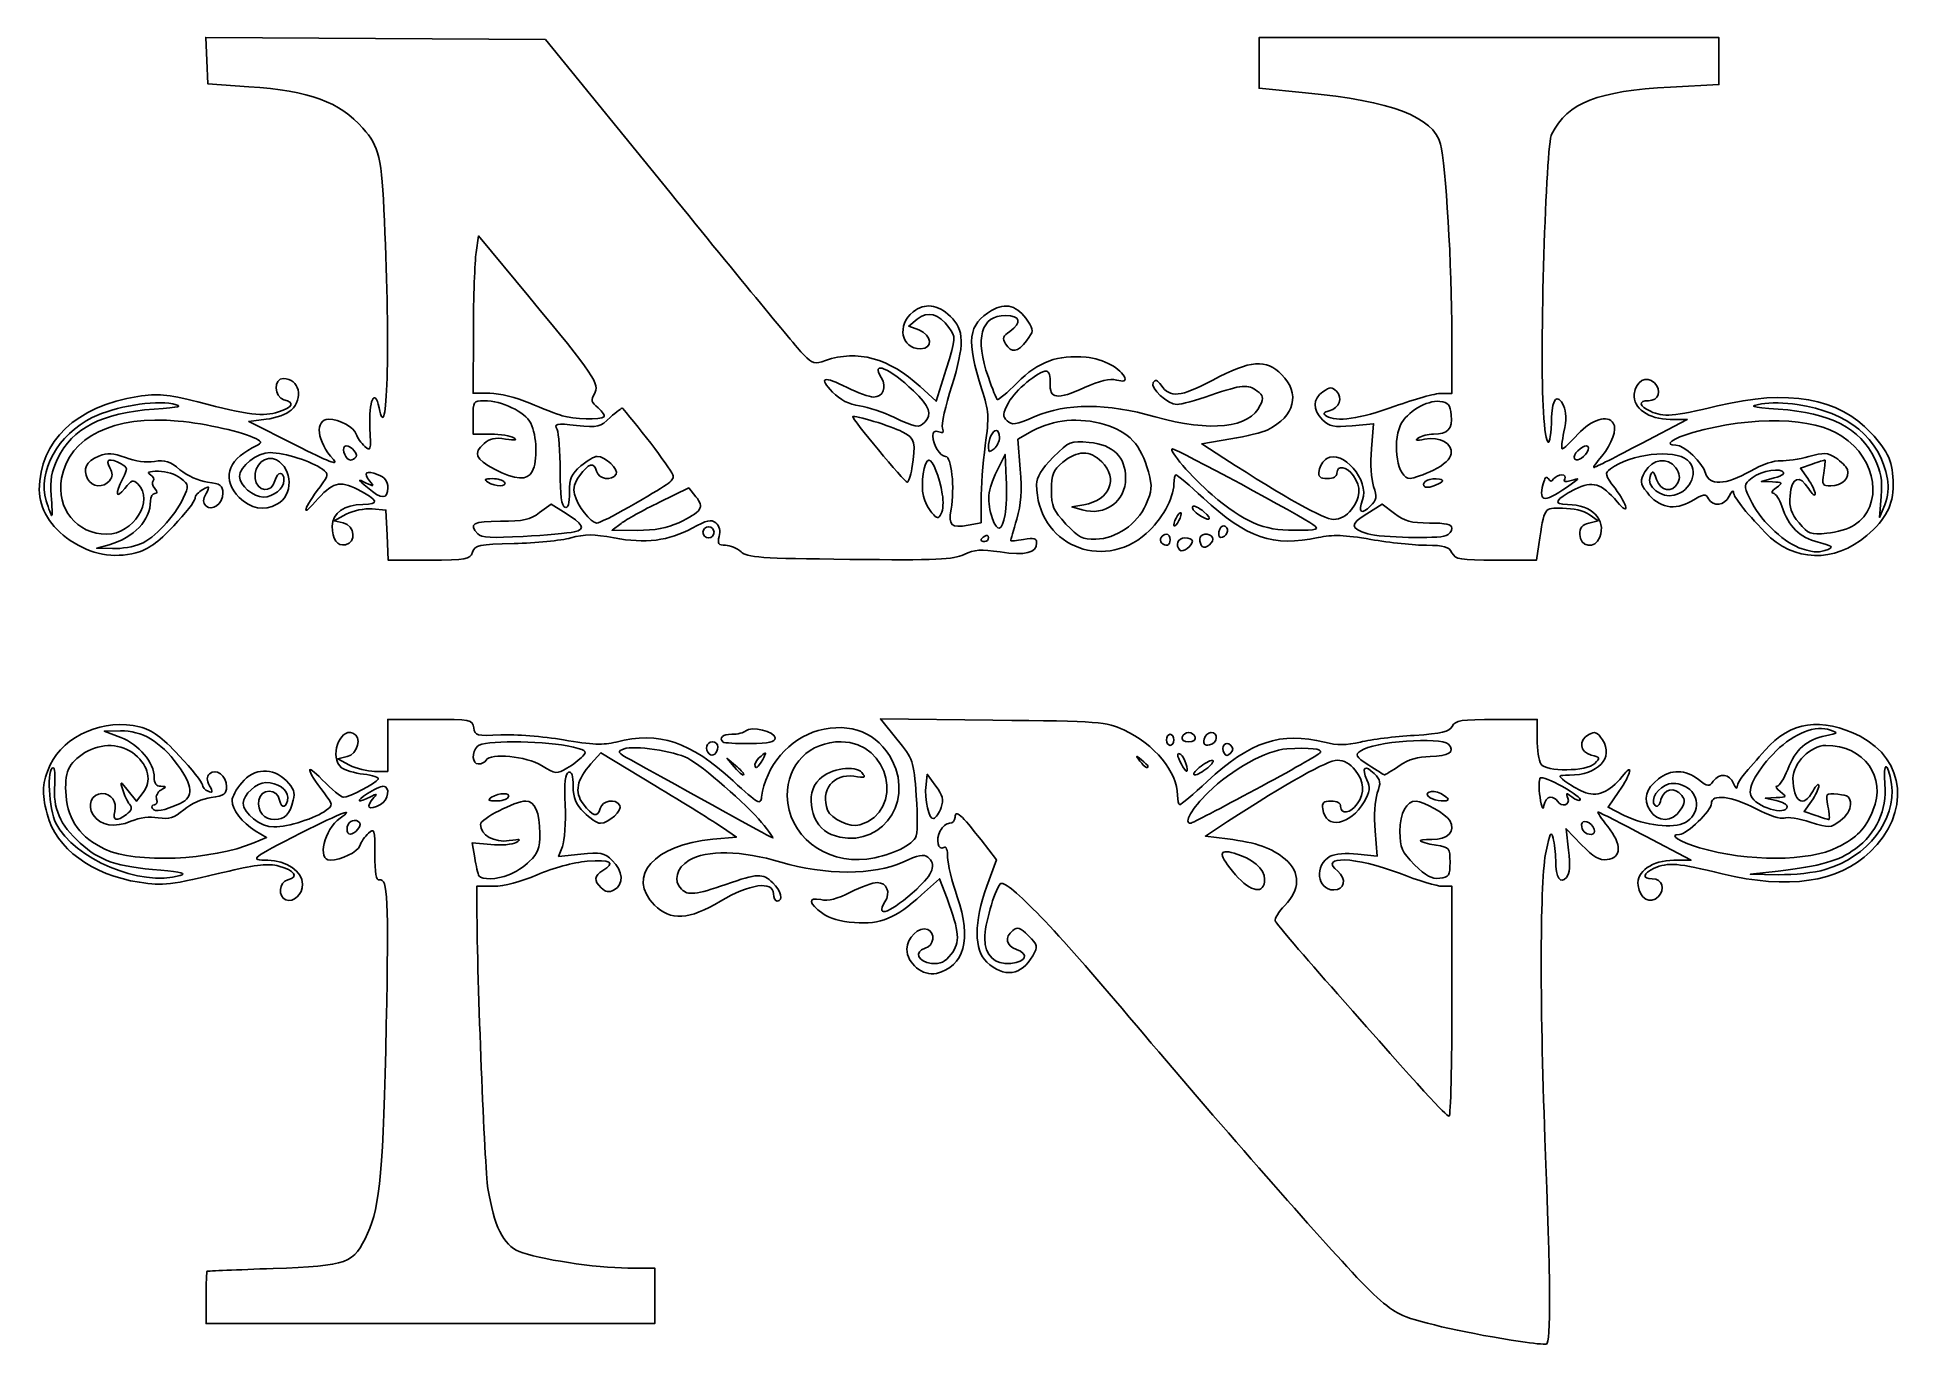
# Model space of a CAD drawing. Header units: centimetres. Extents: x -7 to 6.3, y -3.5 to 5.8.
import ezdxf

# ---------------------------------------------------------------- set-up
doc = ezdxf.new("R2010")
doc.units = ezdxf.units.CM
doc.header["$MEASUREMENT"] = 0
doc.layers.add('Layer 1', color=7, linetype='Continuous')

msp = doc.modelspace()

# ---------------------------------------------------------------- linework, layer by layer
at = {"layer": 'Layer 1'}
for points, knots in [([(-4.53292, 2.25078), (-4.53292, 2.25078), (-4.54074, 2.42937), (-4.54074, 2.42937), (-4.54074, 2.42937), (-4.54074, 2.42937), (-4.63837, 2.43749), (-4.63837, 2.43749), (-4.63837, 2.43749), (-4.6947, 2.44217), (-4.77305, 2.42614), (-4.82358, 2.3996), (-4.82358, 2.3996), (-4.82358, 2.3996), (-4.91116, 2.35359), (-4.91116, 2.35359), (-4.91116, 2.35359), (-4.91116, 2.35359), (-4.84501, 2.33737), (-4.84501, 2.33737), (-4.84501, 2.33737), (-4.76257, 2.31716), (-4.74992, 2.19755), (-4.82861, 2.18239), (-4.82861, 2.18239), (-4.88868, 2.17082), (-4.92343, 2.2193), (-4.92398, 2.31542), (-4.92398, 2.31542), (-4.9245, 2.40754), (-4.83694, 2.46906), (-4.70527, 2.46906), (-4.70527, 2.46906), (-4.58389, 2.46906), (-4.59507, 2.50138), (-4.74248, 2.57658), (-4.74248, 2.57658), (-4.87316, 2.64325), (-4.92294, 2.62861), (-5.04596, 2.48736), (-5.04596, 2.48736), (-5.15009, 2.36779), (-5.1263, 2.44205), (-5.011, 2.59648), (-5.011, 2.59648), (-4.94796, 2.68092), (-4.94734, 2.6856), (-4.99448, 2.72112), (-4.99448, 2.72112), (-5.06797, 2.77651), (-5.26609, 2.83947), (-5.36687, 2.83947), (-5.36687, 2.83947), (-5.46245, 2.83947), (-5.58585, 2.74323), (-5.58585, 2.66869), (-5.58585, 2.66869), (-5.58585, 2.60644), (-5.48793, 2.52197), (-5.41576, 2.52197), (-5.41576, 2.52197), (-5.34533, 2.52197), (-5.26835, 2.58432), (-5.26835, 2.64136), (-5.26835, 2.64136), (-5.26835, 2.70887), (-5.31552, 2.70723), (-5.33261, 2.63913), (-5.33261, 2.63913), (-5.35601, 2.54591), (-5.46333, 2.55838), (-5.47466, 2.65564), (-5.47466, 2.65564), (-5.48589, 2.75207), (-5.39816, 2.8277), (-5.32221, 2.78705), (-5.32221, 2.78705), (-5.20343, 2.72348), (-5.20106, 2.53339), (-5.31827, 2.47066), (-5.31827, 2.47066), (-5.41078, 2.42115), (-5.50663, 2.43866), (-5.58789, 2.51993), (-5.58789, 2.51993), (-5.71105, 2.64309), (-5.67462, 2.78177), (-5.4952, 2.87273), (-5.4952, 2.87273), (-5.42238, 2.90965), (-5.42084, 2.91363), (-5.46936, 2.93959), (-5.46936, 2.93959), (-5.55501, 2.98543), (-5.82582, 3.0468), (-6.02242, 3.06493), (-6.02242, 3.06493), (-6.48567, 3.10765), (-6.80124, 2.95296), (-6.85543, 2.65659), (-6.85543, 2.65659), (-6.89511, 2.43957), (-6.74769, 2.25738), (-6.53241, 2.25738), (-6.53241, 2.25738), (-6.34122, 2.25738), (-6.19318, 2.49807), (-6.31156, 2.61644), (-6.31156, 2.61644), (-6.3443, 2.64918), (-6.35666, 2.64491), (-6.40416, 2.58452), (-6.40416, 2.58452), (-6.46809, 2.50324), (-6.47666, 2.54331), (-6.41914, 2.65455), (-6.41914, 2.65455), (-6.38216, 2.72606), (-6.38299, 2.73357), (-6.43063, 2.75907), (-6.43063, 2.75907), (-6.51511, 2.80428), (-6.54442, 2.79439), (-6.51099, 2.73193), (-6.51099, 2.73193), (-6.4893, 2.6914), (-6.48989, 2.66753), (-6.5133, 2.63933), (-6.5133, 2.63933), (-6.5579, 2.58559), (-6.63744, 2.59221), (-6.66962, 2.65233), (-6.66962, 2.65233), (-6.70734, 2.72281), (-6.68082, 2.7759), (-6.58889, 2.81398), (-6.58889, 2.81398), (-6.52463, 2.8406), (-6.49125, 2.83878), (-6.39897, 2.80364), (-6.39897, 2.80364), (-6.33005, 2.7774), (-6.25084, 2.76693), (-6.19294, 2.7764), (-6.19294, 2.7764), (-6.11552, 2.78906), (-6.08329, 2.77867), (-6.01084, 2.71771), (-6.01084, 2.71771), (-5.95878, 2.6739), (-5.87829, 2.63769), (-5.81387, 2.62909), (-5.81387, 2.62909), (-5.72068, 2.61665), (-5.70493, 2.6054), (-5.70493, 2.55129), (-5.70493, 2.55129), (-5.70493, 2.4741), (-5.78172, 2.41617), (-5.82572, 2.46017), (-5.82572, 2.46017), (-5.8476, 2.48205), (-5.84726, 2.50493), (-5.82444, 2.54757), (-5.82444, 2.54757), (-5.79584, 2.60101), (-5.79764, 2.60313), (-5.84845, 2.57594), (-5.84845, 2.57594), (-5.87866, 2.55977), (-5.90337, 2.53102), (-5.90337, 2.51204), (-5.90337, 2.51204), (-5.90337, 2.49306), (-5.97183, 2.40512), (-6.05551, 2.31661), (-6.05551, 2.31661), (-6.17103, 2.19442), (-6.23585, 2.14826), (-6.32483, 2.12486), (-6.32483, 2.12486), (-6.48602, 2.08246), (-6.6462, 2.11245), (-6.79339, 2.21258), (-6.79339, 2.21258), (-6.93505, 2.30895), (-7.01469, 2.4393), (-7.01448, 2.57446), (-7.01448, 2.57446), (-7.01393, 2.92211), (-6.74961, 3.17225), (-6.31059, 3.2406), (-6.31059, 3.2406), (-6.16484, 3.26329), (-6.1096, 3.25815), (-5.88435, 3.20095), (-5.88435, 3.20095), (-5.51598, 3.1074), (-5.4154, 3.09507), (-5.30861, 3.13031), (-5.30861, 3.13031), (-5.20417, 3.16478), (-5.18936, 3.19687), (-5.26837, 3.21753), (-5.26837, 3.21753), (-5.33891, 3.23598), (-5.34356, 3.36861), (-5.27366, 3.36861), (-5.27366, 3.36861), (-5.15999, 3.36861), (-5.12438, 3.22613), (-5.21709, 3.14224), (-5.21709, 3.14224), (-5.24709, 3.11509), (-5.32746, 3.08595), (-5.39568, 3.0775), (-5.39568, 3.0775), (-5.39568, 3.0775), (-5.51972, 3.06213), (-5.51972, 3.06213), (-5.51972, 3.06213), (-5.51972, 3.06213), (-5.18899, 2.89487), (-5.18899, 2.89487), (-5.18899, 2.89487), (-4.94795, 2.77296), (-4.87393, 2.74457), (-4.91603, 2.79014), (-4.91603, 2.79014), (-5.03334, 2.91713), (-5.0519, 3.07757), (-4.94928, 3.07757), (-4.94928, 3.07757), (-4.87267, 3.07757), (-4.7681, 3.02112), (-4.75226, 2.97121), (-4.75226, 2.97121), (-4.74433, 2.94623), (-4.71731, 2.90717), (-4.69222, 2.8844), (-4.69222, 2.8844), (-4.64939, 2.84554), (-4.64714, 2.8536), (-4.65559, 3.01611), (-4.65559, 3.01611), (-4.66561, 3.20873), (-4.62008, 3.30885), (-4.59027, 3.15977), (-4.59027, 3.15977), (-4.5306, 2.86142), (-4.50956, 3.58051), (-4.55126, 4.49309), (-4.55126, 4.49309), (-4.5723, 4.95366), (-4.58791, 5.02061), (-4.70558, 5.15522), (-4.70558, 5.15522), (-4.87103, 5.34448), (-5.08167, 5.42121), (-5.51971, 5.45176), (-5.51971, 5.45176), (-5.51971, 5.45176), (-5.81075, 5.47206), (-5.81075, 5.47206), (-5.81075, 5.47206), (-5.81075, 5.47206), (-5.81863, 5.63769), (-5.81863, 5.63769), (-5.81863, 5.63769), (-5.81863, 5.63769), (-5.82651, 5.80332), (-5.82651, 5.80332), (-5.82651, 5.80332), (-5.82651, 5.80332), (-4.61479, 5.79644), (-4.61479, 5.79644), (-4.61479, 5.79644), (-4.61479, 5.79644), (-3.40307, 5.78956), (-3.40307, 5.78956), (-3.40307, 5.78956), (-3.40307, 5.78956), (-2.51568, 4.69773), (-2.51568, 4.69773), (-2.51568, 4.69773), (-2.02761, 4.09722), (-1.59715, 3.57476), (-1.55909, 3.5367), (-1.55909, 3.5367), (-1.49643, 3.47404), (-1.48178, 3.47033), (-1.40403, 3.49743), (-1.40403, 3.49743), (-1.17746, 3.57641), (-0.94821, 3.51331), (-0.7296, 3.31181), (-0.7296, 3.31181), (-0.7296, 3.31181), (-0.61465, 3.20585), (-0.61465, 3.20585), (-0.61465, 3.20585), (-0.61465, 3.20585), (-0.5433, 3.43469), (-0.5433, 3.43469), (-0.5433, 3.43469), (-0.47239, 3.66212), (-0.47227, 3.66395), (-0.52279, 3.73162), (-0.52279, 3.73162), (-0.59732, 3.83145), (-0.67573, 3.85258), (-0.7493, 3.79267), (-0.7493, 3.79267), (-0.7493, 3.79267), (-0.81012, 3.74314), (-0.81012, 3.74314), (-0.81012, 3.74314), (-0.81012, 3.74314), (-0.73736, 3.71528), (-0.73736, 3.71528), (-0.73736, 3.71528), (-0.64398, 3.67953), (-0.63523, 3.58028), (-0.72545, 3.58028), (-0.72545, 3.58028), (-0.86433, 3.58028), (-0.89822, 3.75002), (-0.77819, 3.84444), (-0.77819, 3.84444), (-0.69525, 3.90968), (-0.60563, 3.89879), (-0.51287, 3.81221), (-0.51287, 3.81221), (-0.41313, 3.71911), (-0.41086, 3.6072), (-0.50283, 3.31707), (-0.50283, 3.31707), (-0.54831, 3.1736), (-0.57817, 3.03708), (-0.5692, 3.01368), (-0.5692, 3.01368), (-0.55721, 2.98243), (-0.56419, 2.97548), (-0.59551, 2.9875), (-0.59551, 2.9875), (-0.62424, 2.99853), (-0.63814, 2.98943), (-0.63814, 2.9596), (-0.63814, 2.9596), (-0.63814, 2.8934), (-0.58824, 2.81299), (-0.54716, 2.81299), (-0.54716, 2.81299), (-0.50427, 2.81299), (-0.4811, 2.58958), (-0.508, 2.43539), (-0.508, 2.43539), (-0.52846, 2.31814), (-0.50776, 2.29907), (-0.38507, 2.32209), (-0.38507, 2.32209), (-0.38507, 2.32209), (-0.29418, 2.33914), (-0.29418, 2.33914), (-0.29418, 2.33914), (-0.29418, 2.33914), (-0.29418, 2.50031), (-0.29418, 2.50031), (-0.29418, 2.50031), (-0.29418, 2.58895), (-0.28047, 2.76449), (-0.2637, 2.89039), (-0.2637, 2.89039), (-0.23586, 3.09947), (-0.238, 3.13412), (-0.28835, 3.29026), (-0.28835, 3.29026), (-0.40094, 3.63941), (-0.38672, 3.75589), (-0.21962, 3.85349), (-0.21962, 3.85349), (-0.11622, 3.91388), (-0.03394, 3.89001), (0.03918, 3.77842), (0.03918, 3.77842), (0.0822, 3.71277), (0.08182, 3.70623), (0.03111, 3.63831), (0.03111, 3.63831), (-0.03113, 3.55495), (-0.07844, 3.54788), (-0.11932, 3.61583), (-0.11932, 3.61583), (-0.14333, 3.65574), (-0.13785, 3.67194), (-0.08913, 3.70505), (-0.08913, 3.70505), (-0.00008, 3.76556), (-0.01359, 3.81842), (-0.1181, 3.81842), (-0.1181, 3.81842), (-0.29482, 3.81842), (-0.34018, 3.65693), (-0.24196, 3.37748), (-0.24196, 3.37748), (-0.21324, 3.29577), (-0.18475, 3.22392), (-0.17865, 3.21782), (-0.17865, 3.21782), (-0.17255, 3.21172), (-0.10815, 3.26613), (-0.03555, 3.33873), (-0.03555, 3.33873), (0.11465, 3.48893), (0.25255, 3.54005), (0.45505, 3.52059), (0.45505, 3.52059), (0.57922, 3.50866), (0.70991, 3.43877), (0.732, 3.37248), (0.732, 3.37248), (0.73969, 3.34941), (0.72245, 3.34499), (0.67307, 3.35738), (0.67307, 3.35738), (0.62484, 3.36948), (0.55431, 3.35293), (0.44487, 3.30381), (0.44487, 3.30381), (0.24697, 3.215), (0.19394, 3.22206), (0.19919, 3.33651), (0.19919, 3.33651), (0.20134, 3.38328), (0.19007, 3.42154), (0.17415, 3.42154), (0.17415, 3.42154), (0.11521, 3.42154), (-0.05052, 3.28408), (-0.0981, 3.19574), (-0.0981, 3.19574), (-0.14134, 3.11545), (-0.14256, 3.09993), (-0.10827, 3.06646), (-0.10827, 3.06646), (-0.07433, 3.03333), (-0.04884, 3.03724), (0.08945, 3.09682), (0.08945, 3.09682), (0.31354, 3.19337), (0.60532, 3.19301), (0.94935, 3.09576), (0.94935, 3.09576), (1.34459, 2.98403), (1.62404, 3.01445), (1.69823, 3.17728), (1.69823, 3.17728), (1.72296, 3.23156), (1.71958, 3.24813), (1.67747, 3.27892), (1.67747, 3.27892), (1.60865, 3.32924), (1.57058, 3.32587), (1.34623, 3.24956), (1.34623, 3.24956), (1.23927, 3.21318), (1.13069, 3.18341), (1.10495, 3.18341), (1.10495, 3.18341), (1.03703, 3.18341), (0.91006, 3.29998), (0.93465, 3.33977), (0.93465, 3.33977), (0.94957, 3.36391), (0.96436, 3.35897), (0.991, 3.32094), (0.991, 3.32094), (1.05641, 3.22755), (1.12594, 3.23446), (1.35919, 3.35749), (1.35919, 3.35749), (1.63102, 3.50088), (1.73855, 3.50954), (1.85098, 3.39711), (1.85098, 3.39711), (1.98618, 3.26191), (1.94593, 3.10165), (1.75162, 3.00159), (1.75162, 3.00159), (1.71992, 2.98527), (1.60099, 2.9562), (1.48732, 2.937), (1.48732, 2.937), (1.48732, 2.937), (1.28065, 2.90209), (1.28065, 2.90209), (1.28065, 2.90209), (1.28065, 2.90209), (1.43912, 2.79993), (1.43912, 2.79993), (1.43912, 2.79993), (1.88291, 2.51382), (2.15251, 2.3632), (2.22084, 2.3632), (2.22084, 2.3632), (2.26933, 2.3632), (2.31382, 2.38727), (2.34973, 2.43291), (2.34973, 2.43291), (2.41508, 2.51599), (2.41952, 2.59466), (2.36338, 2.67481), (2.36338, 2.67481), (2.31647, 2.74178), (2.24582, 2.75327), (2.24582, 2.69393), (2.24582, 2.69393), (2.24582, 2.66895), (2.22063, 2.65424), (2.17783, 2.65424), (2.17783, 2.65424), (2.1233, 2.65424), (2.11152, 2.66549), (2.1183, 2.71107), (2.1183, 2.71107), (2.12295, 2.74233), (2.14769, 2.78102), (2.17329, 2.79706), (2.17329, 2.79706), (2.28483, 2.86696), (2.48099, 2.64012), (2.42846, 2.50197), (2.42846, 2.50197), (2.39468, 2.41313), (2.42023, 2.39356), (2.48518, 2.45851), (2.48518, 2.45851), (2.53118, 2.50451), (2.53399, 2.52231), (2.50731, 2.59883), (2.50731, 2.59883), (2.48896, 2.65148), (2.48277, 2.7582), (2.49182, 2.86613), (2.49182, 2.86613), (2.49182, 2.86613), (2.50688, 3.04578), (2.50688, 3.04578), (2.50688, 3.04578), (2.50688, 3.04578), (2.35326, 3.03185), (2.35326, 3.03185), (2.35326, 3.03185), (2.22092, 3.01985), (2.19185, 3.02572), (2.14336, 3.07421), (2.14336, 3.07421), (2.07085, 3.14672), (2.07176, 3.2226), (2.14575, 3.27443), (2.14575, 3.27443), (2.19642, 3.30992), (2.20955, 3.3104), (2.24197, 3.27798), (2.24197, 3.27798), (2.2895, 3.23045), (2.26234, 3.15632), (2.19053, 3.13754), (2.19053, 3.13754), (2.14868, 3.1266), (2.14396, 3.11779), (2.17082, 3.10077), (2.17082, 3.10077), (2.24155, 3.05593), (2.4075, 3.07959), (2.65776, 3.17018), (2.65776, 3.17018), (2.79846, 3.22111), (2.94788, 3.26278), (2.9898, 3.26278), (2.9898, 3.26278), (2.9898, 3.26278), (3.06602, 3.26278), (3.06602, 3.26278), (3.06602, 3.26278), (3.06602, 3.26278), (3.06602, 3.67995), (3.06602, 3.67995), (3.06602, 3.67995), (3.06602, 4.16725), (3.02209, 4.8995), (2.98429, 5.04247), (2.98429, 5.04247), (2.93298, 5.23648), (2.63667, 5.34931), (2.02197, 5.40892), (2.02197, 5.40892), (2.02197, 5.40892), (1.69019, 5.44109), (1.69019, 5.44109), (1.69019, 5.44109), (1.69019, 5.44109), (1.69019, 5.62194), (1.69019, 5.62194), (1.69019, 5.62194), (1.69019, 5.62194), (1.69019, 5.80279), (1.69019, 5.80279), (1.69019, 5.80279), (1.69019, 5.80279), (3.33061, 5.80279), (3.33061, 5.80279), (3.33061, 5.80279), (3.33061, 5.80279), (4.97103, 5.80279), (4.97103, 5.80279), (4.97103, 5.80279), (4.97103, 5.80279), (4.97103, 5.63477), (4.97103, 5.63477), (4.97103, 5.63477), (4.97103, 5.63477), (4.97103, 5.46675), (4.97103, 5.46675), (4.97103, 5.46675), (4.97103, 5.46675), (4.62664, 5.44857), (4.62664, 5.44857), (4.62664, 5.44857), (4.10348, 5.42095), (3.89637, 5.33945), (3.77866, 5.11488), (3.77866, 5.11488), (3.73612, 5.03372), (3.6913, 3.5537), (3.71858, 3.1305), (3.71858, 3.1305), (3.73608, 2.85889), (3.77164, 2.83809), (3.77777, 3.09587), (3.77777, 3.09587), (3.7809, 3.22734), (3.82137, 3.26507), (3.86248, 3.17483), (3.86248, 3.17483), (3.88298, 3.12984), (3.88398, 3.07338), (3.8658, 2.98813), (3.8658, 2.98813), (3.85146, 2.92092), (3.84607, 2.86592), (3.85382, 2.86592), (3.85382, 2.86592), (3.86157, 2.86592), (3.91187, 2.91355), (3.96561, 2.97175), (3.96561, 2.97175), (4.06282, 3.07705), (4.17881, 3.11285), (4.21789, 3.04962), (4.21789, 3.04962), (4.24538, 3.00514), (4.2095, 2.90329), (4.13524, 2.81504), (4.13524, 2.81504), (4.09756, 2.77026), (4.07257, 2.73363), (4.0797, 2.73363), (4.0797, 2.73363), (4.08683, 2.73363), (4.23969, 2.8108), (4.4194, 2.90513), (4.4194, 2.90513), (4.4194, 2.90513), (4.74613, 3.07663), (4.74613, 3.07663), (4.74613, 3.07663), (4.74613, 3.07663), (4.62402, 3.07711), (4.62402, 3.07711), (4.62402, 3.07711), (4.46952, 3.07772), (4.35569, 3.1574), (4.36764, 3.25659), (4.36764, 3.25659), (4.37908, 3.35154), (4.45444, 3.39386), (4.51113, 3.33717), (4.51113, 3.33717), (4.56538, 3.28292), (4.54129, 3.20989), (4.46915, 3.20989), (4.46915, 3.20989), (4.3949, 3.20989), (4.40184, 3.17165), (4.48279, 3.13476), (4.48279, 3.13476), (4.57938, 3.09075), (4.64103, 3.09569), (4.96229, 3.17314), (4.96229, 3.17314), (5.46562, 3.29449), (5.82579, 3.23148), (6.05594, 2.98179), (6.05594, 2.98179), (6.1832, 2.84373), (6.21457, 2.77052), (6.21457, 2.61154), (6.21457, 2.61154), (6.21457, 2.46162), (6.16562, 2.36693), (6.02661, 2.24794), (6.02661, 2.24794), (5.79525, 2.04991), (5.50212, 2.05842), (5.30189, 2.269), (5.30189, 2.269), (5.15149, 2.42717), (5.07715, 2.52166), (5.07508, 2.55729), (5.07508, 2.55729), (5.0741, 2.57424), (5.06037, 2.56133), (5.04458, 2.52858), (5.04458, 2.52858), (5.01142, 2.45983), (4.93141, 2.45001), (4.89754, 2.51053), (4.89754, 2.51053), (4.87701, 2.54722), (4.86293, 2.54529), (4.77578, 2.49387), (4.77578, 2.49387), (4.65489, 2.42255), (4.54166, 2.44487), (4.45834, 2.55647), (4.45834, 2.55647), (4.40753, 2.62452), (4.40637, 2.63576), (4.44325, 2.70177), (4.44325, 2.70177), (4.49604, 2.79625), (4.60693, 2.81103), (4.66295, 2.73105), (4.66295, 2.73105), (4.69257, 2.68875), (4.69669, 2.659), (4.67781, 2.62371), (4.67781, 2.62371), (4.63841, 2.55009), (4.55627, 2.56309), (4.52653, 2.64764), (4.52653, 2.64764), (4.50349, 2.71317), (4.49889, 2.71539), (4.48023, 2.66998), (4.48023, 2.66998), (4.45083, 2.59844), (4.55968, 2.51285), (4.65187, 2.53501), (4.65187, 2.53501), (4.77468, 2.56454), (4.832, 2.71529), (4.74718, 2.78568), (4.74718, 2.78568), (4.64953, 2.86672), (4.34012, 2.83177), (4.19762, 2.7236), (4.19762, 2.7236), (4.15502, 2.69126), (4.15729, 2.68158), (4.22996, 2.58555), (4.22996, 2.58555), (4.32338, 2.46209), (4.33689, 2.37961), (4.246, 2.48763), (4.246, 2.48763), (4.1331, 2.62181), (4.06882, 2.64103), (3.94472, 2.57771), (3.94472, 2.57771), (3.80041, 2.50409), (3.78329, 2.46913), (3.8913, 2.46865), (3.8913, 2.46865), (4.06568, 2.46787), (4.16866, 2.36346), (4.12109, 2.23567), (4.12109, 2.23567), (4.08882, 2.14899), (3.97885, 2.16485), (3.97885, 2.25618), (3.97885, 2.25618), (3.97885, 2.30346), (3.99664, 2.32533), (4.04424, 2.33657), (4.04424, 2.33657), (4.04424, 2.33657), (4.10963, 2.35201), (4.10963, 2.35201), (4.10963, 2.35201), (4.10963, 2.35201), (4.04497, 2.3973), (4.04497, 2.3973), (4.04497, 2.3973), (4.00622, 2.42444), (3.93051, 2.44259), (3.85601, 2.44259), (3.85601, 2.44259), (3.71909, 2.44259), (3.72786, 2.45596), (3.68691, 2.18462), (3.68691, 2.18462), (3.68691, 2.18462), (3.66994, 2.07217), (3.66994, 2.07217), (3.66994, 2.07217), (3.66994, 2.07217), (3.38216, 2.07217), (3.38216, 2.07217), (3.38216, 2.07217), (3.12145, 2.07217), (3.09171, 2.07715), (3.06605, 2.12509), (3.06605, 2.12509), (3.04274, 2.16865), (3.01065, 2.17801), (2.88457, 2.17801), (2.88457, 2.17801), (2.80033, 2.17801), (2.62196, 2.19681), (2.48817, 2.21979), (2.48817, 2.21979), (2.29749, 2.25254), (2.21616, 2.2554), (2.11179, 2.23302), (2.11179, 2.23302), (1.79152, 2.16433), (1.60012, 2.23016), (1.29281, 2.51468), (1.29281, 2.51468), (1.19418, 2.606), (1.10632, 2.68071), (1.09757, 2.68071), (1.09757, 2.68071), (1.08882, 2.68071), (1.08167, 2.65047), (1.08167, 2.61351), (1.08167, 2.61351), (1.08167, 2.51571), (0.9929, 2.35722), (0.88514, 2.2626), (0.88514, 2.2626), (0.56577, 1.98219), (0.10368, 2.18825), (0.10286, 2.61143), (0.10286, 2.61143), (0.10275, 2.66661), (0.13557, 2.72053), (0.22167, 2.80663), (0.22167, 2.80663), (0.33788, 2.92284), (0.3438, 2.92528), (0.47808, 2.91238), (0.47808, 2.91238), (0.64939, 2.89592), (0.73771, 2.80931), (0.73771, 2.65777), (0.73771, 2.65777), (0.73771, 2.49133), (0.59094, 2.38434), (0.42682, 2.43114), (0.42682, 2.43114), (0.42682, 2.43114), (0.35406, 2.45189), (0.35406, 2.45189), (0.35406, 2.45189), (0.35406, 2.45189), (0.43961, 2.46708), (0.43961, 2.46708), (0.43961, 2.46708), (0.62611, 2.5002), (0.68911, 2.65233), (0.56693, 2.77452), (0.56693, 2.77452), (0.48338, 2.85807), (0.39207, 2.8569), (0.28995, 2.77097), (0.28995, 2.77097), (0.21924, 2.71147), (0.20854, 2.68527), (0.20854, 2.57151), (0.20854, 2.57151), (0.20854, 2.45574), (0.22056, 2.42766), (0.31211, 2.32951), (0.31211, 2.32951), (0.40274, 2.23235), (0.42922, 2.21883), (0.52397, 2.22131), (0.52397, 2.22131), (0.67091, 2.22516), (0.81921, 2.32709), (0.88268, 2.46784), (0.88268, 2.46784), (0.92689, 2.56588), (0.92891, 2.59348), (0.89986, 2.70213), (0.89986, 2.70213), (0.84833, 2.89481), (0.76005, 2.99025), (0.58676, 3.04062), (0.58676, 3.04062), (0.40463, 3.09357), (0.22195, 3.07693), (0.0743, 2.99394), (0.0743, 2.99394), (0.0743, 2.99394), (-0.03147, 2.93449), (-0.03147, 2.93449), (-0.03147, 2.93449), (-0.03147, 2.93449), (-0.01425, 2.72161), (-0.01425, 2.72161), (-0.01425, 2.72161), (-0.00132, 2.56176), (-0.00768, 2.47293), (-0.03977, 2.36502), (-0.03977, 2.36502), (-0.06327, 2.28598), (-0.08251, 2.21698), (-0.08251, 2.21169), (-0.08251, 2.21169), (-0.08251, 2.2064), (-0.04084, 2.20988), (0.01009, 2.21944), (0.01009, 2.21944), (0.0841, 2.23332), (0.10269, 2.22844), (0.10269, 2.19511), (0.10269, 2.19511), (0.10269, 2.12325), (0.02115, 2.10288), (-0.15717, 2.13018), (-0.15717, 2.13018), (-0.2948, 2.15125), (-0.34048, 2.14817), (-0.41505, 2.11278), (-0.41505, 2.11278), (-0.49322, 2.07568), (-0.60525, 2.07085), (-1.23064, 2.07759), (-1.23064, 2.07759), (-1.87719, 2.08456), (-1.96114, 2.09041), (-2.00672, 2.1317), (-2.00672, 2.1317), (-2.03483, 2.15717), (-2.08498, 2.178), (-2.11815, 2.178), (-2.11815, 2.178), (-2.1685, 2.178), (-2.17585, 2.18843), (-2.16262, 2.24112), (-2.16262, 2.24112), (-2.15252, 2.28137), (-2.16132, 2.31631), (-2.18691, 2.33755), (-2.18691, 2.33755), (-2.21992, 2.36495), (-2.2499, 2.35842), (-2.35582, 2.30077), (-2.35582, 2.30077), (-2.52358, 2.20947), (-2.68947, 2.18864), (-2.91304, 2.23082), (-2.91304, 2.23082), (-3.06061, 2.25866), (-3.11727, 2.25865), (-3.22194, 2.23074), (-3.22194, 2.23074), (-3.29244, 2.21194), (-3.47436, 2.19379), (-3.6262, 2.19039), (-3.6262, 2.19039), (-3.88034, 2.18471), (-3.90392, 2.17977), (-3.923, 2.12819), (-3.923, 2.12819), (-3.94239, 2.07578), (-3.96251, 2.07216), (-4.23441, 2.07216), (-4.23441, 2.07216), (-4.23441, 2.07216), (-4.5251, 2.07216), (-4.5251, 2.07216), (-4.5251, 2.07216), (-4.5251, 2.07216), (-4.53292, 2.25075), (-4.53292, 2.25075), (-4.53292, 2.25075), (-4.53292, 2.25075), (-4.53292, 2.25078), (-4.53292, 2.25078)], [0, 0, 0, 0, 0.00396825, 0.00396825, 0.00396825, 0.00396825, 0.00793651, 0.00793651, 0.00793651, 0.00793651, 0.01190476, 0.01190476, 0.01190476, 0.01190476, 0.01587302, 0.01587302, 0.01587302, 0.01587302, 0.01984127, 0.01984127, 0.01984127, 0.01984127, 0.02380952, 0.02380952, 0.02380952, 0.02380952, 0.02777778, 0.02777778, 0.02777778, 0.02777778, 0.03174603, 0.03174603, 0.03174603, 0.03174603, 0.03571429, 0.03571429, 0.03571429, 0.03571429, 0.03968254, 0.03968254, 0.03968254, 0.03968254, 0.04365079, 0.04365079, 0.04365079, 0.04365079, 0.04761905, 0.04761905, 0.04761905, 0.04761905, 0.0515873, 0.0515873, 0.0515873, 0.0515873, 0.05555556, 0.05555556, 0.05555556, 0.05555556, 0.05952381, 0.05952381, 0.05952381, 0.05952381, 0.06349206, 0.06349206, 0.06349206, 0.06349206, 0.06746032, 0.06746032, 0.06746032, 0.06746032, 0.07142857, 0.07142857, 0.07142857, 0.07142857, 0.07539683, 0.07539683, 0.07539683, 0.07539683, 0.07936508, 0.07936508, 0.07936508, 0.07936508, 0.08333333, 0.08333333, 0.08333333, 0.08333333, 0.08730159, 0.08730159, 0.08730159, 0.08730159, 0.09126984, 0.09126984, 0.09126984, 0.09126984, 0.0952381, 0.0952381, 0.0952381, 0.0952381, 0.09920635, 0.09920635, 0.09920635, 0.09920635, 0.1031746, 0.1031746, 0.1031746, 0.1031746, 0.10714286, 0.10714286, 0.10714286, 0.10714286, 0.11111111, 0.11111111, 0.11111111, 0.11111111, 0.11507937, 0.11507937, 0.11507937, 0.11507937, 0.11904762, 0.11904762, 0.11904762, 0.11904762, 0.12301587, 0.12301587, 0.12301587, 0.12301587, 0.12698413, 0.12698413, 0.12698413, 0.12698413, 0.13095238, 0.13095238, 0.13095238, 0.13095238, 0.13492063, 0.13492063, 0.13492063, 0.13492063, 0.13888889, 0.13888889, 0.13888889, 0.13888889, 0.14285714, 0.14285714, 0.14285714, 0.14285714, 0.1468254, 0.1468254, 0.1468254, 0.1468254, 0.15079365, 0.15079365, 0.15079365, 0.15079365, 0.1547619, 0.1547619, 0.1547619, 0.1547619, 0.15873016, 0.15873016, 0.15873016, 0.15873016, 0.16269841, 0.16269841, 0.16269841, 0.16269841, 0.16666667, 0.16666667, 0.16666667, 0.16666667, 0.17063492, 0.17063492, 0.17063492, 0.17063492, 0.17460317, 0.17460317, 0.17460317, 0.17460317, 0.17857143, 0.17857143, 0.17857143, 0.17857143, 0.18253968, 0.18253968, 0.18253968, 0.18253968, 0.18650794, 0.18650794, 0.18650794, 0.18650794, 0.19047619, 0.19047619, 0.19047619, 0.19047619, 0.19444444, 0.19444444, 0.19444444, 0.19444444, 0.1984127, 0.1984127, 0.1984127, 0.1984127, 0.20238095, 0.20238095, 0.20238095, 0.20238095, 0.20634921, 0.20634921, 0.20634921, 0.20634921, 0.21031746, 0.21031746, 0.21031746, 0.21031746, 0.21428571, 0.21428571, 0.21428571, 0.21428571, 0.21825397, 0.21825397, 0.21825397, 0.21825397, 0.22222222, 0.22222222, 0.22222222, 0.22222222, 0.22619048, 0.22619048, 0.22619048, 0.22619048, 0.23015873, 0.23015873, 0.23015873, 0.23015873, 0.23412698, 0.23412698, 0.23412698, 0.23412698, 0.23809524, 0.23809524, 0.23809524, 0.23809524, 0.24206349, 0.24206349, 0.24206349, 0.24206349, 0.24603175, 0.24603175, 0.24603175, 0.24603175, 0.25, 0.25, 0.25, 0.25, 0.25396825, 0.25396825, 0.25396825, 0.25396825, 0.25793651, 0.25793651, 0.25793651, 0.25793651, 0.26190476, 0.26190476, 0.26190476, 0.26190476, 0.26587302, 0.26587302, 0.26587302, 0.26587302, 0.26984127, 0.26984127, 0.26984127, 0.26984127, 0.27380952, 0.27380952, 0.27380952, 0.27380952, 0.27777778, 0.27777778, 0.27777778, 0.27777778, 0.28174603, 0.28174603, 0.28174603, 0.28174603, 0.28571429, 0.28571429, 0.28571429, 0.28571429, 0.28968254, 0.28968254, 0.28968254, 0.28968254, 0.29365079, 0.29365079, 0.29365079, 0.29365079, 0.29761905, 0.29761905, 0.29761905, 0.29761905, 0.3015873, 0.3015873, 0.3015873, 0.3015873, 0.30555556, 0.30555556, 0.30555556, 0.30555556, 0.30952381, 0.30952381, 0.30952381, 0.30952381, 0.31349206, 0.31349206, 0.31349206, 0.31349206, 0.31746032, 0.31746032, 0.31746032, 0.31746032, 0.32142857, 0.32142857, 0.32142857, 0.32142857, 0.32539683, 0.32539683, 0.32539683, 0.32539683, 0.32936508, 0.32936508, 0.32936508, 0.32936508, 0.33333333, 0.33333333, 0.33333333, 0.33333333, 0.33730159, 0.33730159, 0.33730159, 0.33730159, 0.34126984, 0.34126984, 0.34126984, 0.34126984, 0.3452381, 0.3452381, 0.3452381, 0.3452381, 0.34920635, 0.34920635, 0.34920635, 0.34920635, 0.3531746, 0.3531746, 0.3531746, 0.3531746, 0.35714286, 0.35714286, 0.35714286, 0.35714286, 0.36111111, 0.36111111, 0.36111111, 0.36111111, 0.36507937, 0.36507937, 0.36507937, 0.36507937, 0.36904762, 0.36904762, 0.36904762, 0.36904762, 0.37301587, 0.37301587, 0.37301587, 0.37301587, 0.37698413, 0.37698413, 0.37698413, 0.37698413, 0.38095238, 0.38095238, 0.38095238, 0.38095238, 0.38492063, 0.38492063, 0.38492063, 0.38492063, 0.38888889, 0.38888889, 0.38888889, 0.38888889, 0.39285714, 0.39285714, 0.39285714, 0.39285714, 0.3968254, 0.3968254, 0.3968254, 0.3968254, 0.40079365, 0.40079365, 0.40079365, 0.40079365, 0.4047619, 0.4047619, 0.4047619, 0.4047619, 0.40873016, 0.40873016, 0.40873016, 0.40873016, 0.41269841, 0.41269841, 0.41269841, 0.41269841, 0.41666667, 0.41666667, 0.41666667, 0.41666667, 0.42063492, 0.42063492, 0.42063492, 0.42063492, 0.42460317, 0.42460317, 0.42460317, 0.42460317, 0.42857143, 0.42857143, 0.42857143, 0.42857143, 0.43253968, 0.43253968, 0.43253968, 0.43253968, 0.43650794, 0.43650794, 0.43650794, 0.43650794, 0.44047619, 0.44047619, 0.44047619, 0.44047619, 0.44444444, 0.44444444, 0.44444444, 0.44444444, 0.4484127, 0.4484127, 0.4484127, 0.4484127, 0.45238095, 0.45238095, 0.45238095, 0.45238095, 0.45634921, 0.45634921, 0.45634921, 0.45634921, 0.46031746, 0.46031746, 0.46031746, 0.46031746, 0.46428571, 0.46428571, 0.46428571, 0.46428571, 0.46825397, 0.46825397, 0.46825397, 0.46825397, 0.47222222, 0.47222222, 0.47222222, 0.47222222, 0.47619048, 0.47619048, 0.47619048, 0.47619048, 0.48015873, 0.48015873, 0.48015873, 0.48015873, 0.48412698, 0.48412698, 0.48412698, 0.48412698, 0.48809524, 0.48809524, 0.48809524, 0.48809524, 0.49206349, 0.49206349, 0.49206349, 0.49206349, 0.49603175, 0.49603175, 0.49603175, 0.49603175, 0.5, 0.5, 0.5, 0.5, 0.50396825, 0.50396825, 0.50396825, 0.50396825, 0.50793651, 0.50793651, 0.50793651, 0.50793651, 0.51190476, 0.51190476, 0.51190476, 0.51190476, 0.51587302, 0.51587302, 0.51587302, 0.51587302, 0.51984127, 0.51984127, 0.51984127, 0.51984127, 0.52380952, 0.52380952, 0.52380952, 0.52380952, 0.52777778, 0.52777778, 0.52777778, 0.52777778, 0.53174603, 0.53174603, 0.53174603, 0.53174603, 0.53571429, 0.53571429, 0.53571429, 0.53571429, 0.53968254, 0.53968254, 0.53968254, 0.53968254, 0.54365079, 0.54365079, 0.54365079, 0.54365079, 0.54761905, 0.54761905, 0.54761905, 0.54761905, 0.5515873, 0.5515873, 0.5515873, 0.5515873, 0.55555556, 0.55555556, 0.55555556, 0.55555556, 0.55952381, 0.55952381, 0.55952381, 0.55952381, 0.56349206, 0.56349206, 0.56349206, 0.56349206, 0.56746032, 0.56746032, 0.56746032, 0.56746032, 0.57142857, 0.57142857, 0.57142857, 0.57142857, 0.57539683, 0.57539683, 0.57539683, 0.57539683, 0.57936508, 0.57936508, 0.57936508, 0.57936508, 0.58333333, 0.58333333, 0.58333333, 0.58333333, 0.58730159, 0.58730159, 0.58730159, 0.58730159, 0.59126984, 0.59126984, 0.59126984, 0.59126984, 0.5952381, 0.5952381, 0.5952381, 0.5952381, 0.59920635, 0.59920635, 0.59920635, 0.59920635, 0.6031746, 0.6031746, 0.6031746, 0.6031746, 0.60714286, 0.60714286, 0.60714286, 0.60714286, 0.61111111, 0.61111111, 0.61111111, 0.61111111, 0.61507937, 0.61507937, 0.61507937, 0.61507937, 0.61904762, 0.61904762, 0.61904762, 0.61904762, 0.62301587, 0.62301587, 0.62301587, 0.62301587, 0.62698413, 0.62698413, 0.62698413, 0.62698413, 0.63095238, 0.63095238, 0.63095238, 0.63095238, 0.63492063, 0.63492063, 0.63492063, 0.63492063, 0.63888889, 0.63888889, 0.63888889, 0.63888889, 0.64285714, 0.64285714, 0.64285714, 0.64285714, 0.6468254, 0.6468254, 0.6468254, 0.6468254, 0.65079365, 0.65079365, 0.65079365, 0.65079365, 0.6547619, 0.6547619, 0.6547619, 0.6547619, 0.65873016, 0.65873016, 0.65873016, 0.65873016, 0.66269841, 0.66269841, 0.66269841, 0.66269841, 0.66666667, 0.66666667, 0.66666667, 0.66666667, 0.67063492, 0.67063492, 0.67063492, 0.67063492, 0.67460317, 0.67460317, 0.67460317, 0.67460317, 0.67857143, 0.67857143, 0.67857143, 0.67857143, 0.68253968, 0.68253968, 0.68253968, 0.68253968, 0.68650794, 0.68650794, 0.68650794, 0.68650794, 0.69047619, 0.69047619, 0.69047619, 0.69047619, 0.69444444, 0.69444444, 0.69444444, 0.69444444, 0.6984127, 0.6984127, 0.6984127, 0.6984127, 0.70238095, 0.70238095, 0.70238095, 0.70238095, 0.70634921, 0.70634921, 0.70634921, 0.70634921, 0.71031746, 0.71031746, 0.71031746, 0.71031746, 0.71428571, 0.71428571, 0.71428571, 0.71428571, 0.71825397, 0.71825397, 0.71825397, 0.71825397, 0.72222222, 0.72222222, 0.72222222, 0.72222222, 0.72619048, 0.72619048, 0.72619048, 0.72619048, 0.73015873, 0.73015873, 0.73015873, 0.73015873, 0.73412698, 0.73412698, 0.73412698, 0.73412698, 0.73809524, 0.73809524, 0.73809524, 0.73809524, 0.74206349, 0.74206349, 0.74206349, 0.74206349, 0.74603175, 0.74603175, 0.74603175, 0.74603175, 0.75, 0.75, 0.75, 0.75, 0.75396825, 0.75396825, 0.75396825, 0.75396825, 0.75793651, 0.75793651, 0.75793651, 0.75793651, 0.76190476, 0.76190476, 0.76190476, 0.76190476, 0.76587302, 0.76587302, 0.76587302, 0.76587302, 0.76984127, 0.76984127, 0.76984127, 0.76984127, 0.77380952, 0.77380952, 0.77380952, 0.77380952, 0.77777778, 0.77777778, 0.77777778, 0.77777778, 0.78174603, 0.78174603, 0.78174603, 0.78174603, 0.78571429, 0.78571429, 0.78571429, 0.78571429, 0.78968254, 0.78968254, 0.78968254, 0.78968254, 0.79365079, 0.79365079, 0.79365079, 0.79365079, 0.79761905, 0.79761905, 0.79761905, 0.79761905, 0.8015873, 0.8015873, 0.8015873, 0.8015873, 0.80555556, 0.80555556, 0.80555556, 0.80555556, 0.80952381, 0.80952381, 0.80952381, 0.80952381, 0.81349206, 0.81349206, 0.81349206, 0.81349206, 0.81746032, 0.81746032, 0.81746032, 0.81746032, 0.82142857, 0.82142857, 0.82142857, 0.82142857, 0.82539683, 0.82539683, 0.82539683, 0.82539683, 0.82936508, 0.82936508, 0.82936508, 0.82936508, 0.83333333, 0.83333333, 0.83333333, 0.83333333, 0.83730159, 0.83730159, 0.83730159, 0.83730159, 0.84126984, 0.84126984, 0.84126984, 0.84126984, 0.8452381, 0.8452381, 0.8452381, 0.8452381, 0.84920635, 0.84920635, 0.84920635, 0.84920635, 0.8531746, 0.8531746, 0.8531746, 0.8531746, 0.85714286, 0.85714286, 0.85714286, 0.85714286, 0.86111111, 0.86111111, 0.86111111, 0.86111111, 0.86507937, 0.86507937, 0.86507937, 0.86507937, 0.86904762, 0.86904762, 0.86904762, 0.86904762, 0.87301587, 0.87301587, 0.87301587, 0.87301587, 0.87698413, 0.87698413, 0.87698413, 0.87698413, 0.88095238, 0.88095238, 0.88095238, 0.88095238, 0.88492063, 0.88492063, 0.88492063, 0.88492063, 0.88888889, 0.88888889, 0.88888889, 0.88888889, 0.89285714, 0.89285714, 0.89285714, 0.89285714, 0.8968254, 0.8968254, 0.8968254, 0.8968254, 0.90079365, 0.90079365, 0.90079365, 0.90079365, 0.9047619, 0.9047619, 0.9047619, 0.9047619, 0.90873016, 0.90873016, 0.90873016, 0.90873016, 0.91269841, 0.91269841, 0.91269841, 0.91269841, 0.91666667, 0.91666667, 0.91666667, 0.91666667, 0.92063492, 0.92063492, 0.92063492, 0.92063492, 0.92460317, 0.92460317, 0.92460317, 0.92460317, 0.92857143, 0.92857143, 0.92857143, 0.92857143, 0.93253968, 0.93253968, 0.93253968, 0.93253968, 0.93650794, 0.93650794, 0.93650794, 0.93650794, 0.94047619, 0.94047619, 0.94047619, 0.94047619, 0.94444444, 0.94444444, 0.94444444, 0.94444444, 0.9484127, 0.9484127, 0.9484127, 0.9484127, 0.95238095, 0.95238095, 0.95238095, 0.95238095, 0.95634921, 0.95634921, 0.95634921, 0.95634921, 0.96031746, 0.96031746, 0.96031746, 0.96031746, 0.96428571, 0.96428571, 0.96428571, 0.96428571, 0.96825397, 0.96825397, 0.96825397, 0.96825397, 0.97222222, 0.97222222, 0.97222222, 0.97222222, 0.97619048, 0.97619048, 0.97619048, 0.97619048, 0.98015873, 0.98015873, 0.98015873, 0.98015873, 0.98412698, 0.98412698, 0.98412698, 0.98412698, 0.98809524, 0.98809524, 0.98809524, 0.98809524, 0.99206349, 0.99206349, 0.99206349, 0.99206349, 1, 1, 1, 1]), ([(-2.98524, 3.09412), (-2.97616, 3.1032), (-2.99501, 3.13219), (-3.02713, 3.15854), (-3.02713, 3.15854), (-3.07653, 3.19907), (-3.08062, 3.21453), (-3.05364, 3.25885), (-3.05364, 3.25885), (-3.01226, 3.32683), (-3.05567, 3.39136), (-3.5221, 3.95512), (-3.5221, 3.95512), (-3.5221, 3.95512), (-3.87929, 4.38684), (-3.87929, 4.38684), (-3.87929, 4.38684), (-3.87929, 4.38684), (-3.89717, 4.268), (-3.89717, 4.268), (-3.89717, 4.268), (-3.90701, 4.20264), (-3.91594, 3.94973), (-3.91701, 3.70598), (-3.91701, 3.70598), (-3.91701, 3.70598), (-3.91897, 3.2628), (-3.91897, 3.2628), (-3.91897, 3.2628), (-3.91897, 3.2628), (-3.79911, 3.2628), (-3.79911, 3.2628), (-3.79911, 3.2628), (-3.72886, 3.2628), (-3.61114, 3.23393), (-3.51468, 3.19304), (-3.51468, 3.19304), (-3.42417, 3.15467), (-3.32035, 3.11403), (-3.28397, 3.10271), (-3.28397, 3.10271), (-3.2023, 3.07731), (-3.00764, 3.0717), (-2.98523, 3.0941), (-2.98523, 3.0941), (-2.98523, 3.0941), (-2.98524, 3.09412), (-2.98524, 3.09412)], [0, 0, 0, 0, 0.07692308, 0.07692308, 0.07692308, 0.07692308, 0.15384615, 0.15384615, 0.15384615, 0.15384615, 0.23076923, 0.23076923, 0.23076923, 0.23076923, 0.30769231, 0.30769231, 0.30769231, 0.30769231, 0.38461538, 0.38461538, 0.38461538, 0.38461538, 0.46153846, 0.46153846, 0.46153846, 0.46153846, 0.53846154, 0.53846154, 0.53846154, 0.53846154, 0.61538462, 0.61538462, 0.61538462, 0.61538462, 0.69230769, 0.69230769, 0.69230769, 0.69230769, 0.76923077, 0.76923077, 0.76923077, 0.76923077, 0.84615385, 0.84615385, 0.84615385, 0.84615385, 1, 1, 1, 1]), ([(-0.69635, 3.05644), (-0.64084, 3.11195), (-0.66154, 3.16948), (-0.77705, 3.28067), (-0.77705, 3.28067), (-0.94678, 3.44407), (-1.08493, 3.50077), (-1.00622, 3.37473), (-1.00622, 3.37473), (-0.96399, 3.30711), (-0.99227, 3.23636), (-1.06153, 3.23636), (-1.06153, 3.23636), (-1.09157, 3.23636), (-1.17623, 3.2668), (-1.24966, 3.30401), (-1.24966, 3.30401), (-1.41869, 3.38966), (-1.45695, 3.37787), (-1.35346, 3.27201), (-1.35346, 3.27201), (-1.29845, 3.21575), (-1.23687, 3.18399), (-1.16046, 3.1725), (-1.16046, 3.1725), (-1.09874, 3.16321), (-0.98872, 3.1271), (-0.91596, 3.09224), (-0.91596, 3.09224), (-0.76057, 3.0178), (-0.73858, 3.01422), (-0.69636, 3.05644), (-0.69636, 3.05644), (-0.69636, 3.05644), (-0.69635, 3.05644), (-0.69635, 3.05644)], [0, 0, 0, 0, 0.1, 0.1, 0.1, 0.1, 0.2, 0.2, 0.2, 0.2, 0.3, 0.3, 0.3, 0.3, 0.4, 0.4, 0.4, 0.4, 0.5, 0.5, 0.5, 0.5, 0.6, 0.6, 0.6, 0.6, 0.7, 0.7, 0.7, 0.7, 0.8, 0.8, 0.8, 0.8, 1, 1, 1, 1]), ([(-6.92957, 2.53359), (-6.93878, 2.64467), (-6.92841, 2.70454), (-6.88411, 2.79605), (-6.88411, 2.79605), (-6.77775, 3.01576), (-6.57035, 3.12224), (-6.19438, 3.15018), (-6.19438, 3.15018), (-6.00544, 3.16422), (-5.98429, 3.17008), (-6.06209, 3.18688), (-6.06209, 3.18688), (-6.19851, 3.21633), (-6.47147, 3.17002), (-6.63606, 3.08949), (-6.63606, 3.08949), (-6.88132, 2.96949), (-7.02761, 2.70518), (-6.9648, 2.49552), (-6.9648, 2.49552), (-6.94736, 2.43731), (-6.92961, 2.38969), (-6.92536, 2.38969), (-6.92536, 2.38969), (-6.92111, 2.38969), (-6.923, 2.45445), (-6.92956, 2.5336), (-6.92956, 2.5336), (-6.92956, 2.5336), (-6.92957, 2.53359), (-6.92957, 2.53359)], [0, 0, 0, 0, 0.11111111, 0.11111111, 0.11111111, 0.11111111, 0.22222222, 0.22222222, 0.22222222, 0.22222222, 0.33333333, 0.33333333, 0.33333333, 0.33333333, 0.44444444, 0.44444444, 0.44444444, 0.44444444, 0.55555556, 0.55555556, 0.55555556, 0.55555556, 0.66666667, 0.66666667, 0.66666667, 0.66666667, 0.77777778, 0.77777778, 0.77777778, 0.77777778, 1, 1, 1, 1]), ([(-3.49657, 2.70545), (-3.45695, 2.77948), (-3.46295, 2.96236), (-3.50785, 3.04918), (-3.50785, 3.04918), (-3.55049, 3.13164), (-3.71229, 3.2099), (-3.84013, 3.2099), (-3.84013, 3.2099), (-3.91593, 3.2099), (-3.91897, 3.20531), (-3.91897, 3.09084), (-3.91897, 3.09084), (-3.91897, 3.09084), (-3.91897, 2.97178), (-3.91897, 2.97178), (-3.91897, 2.97178), (-3.91897, 2.97178), (-3.79329, 2.97138), (-3.79329, 2.97138), (-3.79329, 2.97138), (-3.72417, 2.97117), (-3.64975, 2.95959), (-3.62793, 2.94567), (-3.62793, 2.94567), (-3.60073, 2.92833), (-3.61964, 2.92541), (-3.68806, 2.9364), (-3.68806, 2.9364), (-3.76311, 2.94846), (-3.80086, 2.94069), (-3.8402, 2.90509), (-3.8402, 2.90509), (-3.91993, 2.83293), (-3.90418, 2.79366), (-3.76684, 2.72216), (-3.76684, 2.72216), (-3.61404, 2.64262), (-3.53288, 2.6376), (-3.49657, 2.70545)], [0, 0, 0, 0, 0.09090909, 0.09090909, 0.09090909, 0.09090909, 0.18181818, 0.18181818, 0.18181818, 0.18181818, 0.27272727, 0.27272727, 0.27272727, 0.27272727, 0.36363636, 0.36363636, 0.36363636, 0.36363636, 0.45454545, 0.45454545, 0.45454545, 0.45454545, 0.54545455, 0.54545455, 0.54545455, 0.54545455, 0.63636364, 0.63636364, 0.63636364, 0.63636364, 0.72727273, 0.72727273, 0.72727273, 0.72727273, 0.81818182, 0.81818182, 0.81818182, 0.81818182, 1, 1, 1, 1]), ([(2.93374, 2.71489), (3.01253, 2.75356), (3.05558, 2.79286), (3.06102, 2.83107), (3.06102, 2.83107), (3.07171, 2.90613), (2.98069, 2.95579), (2.87097, 2.93478), (2.87097, 2.93478), (2.81162, 2.92341), (2.79944, 2.92629), (2.8279, 2.94494), (2.8279, 2.94494), (2.84973, 2.95925), (2.89735, 2.97132), (2.93373, 2.97177), (2.93373, 2.97177), (3.03792, 2.97305), (3.07082, 3.00786), (3.06137, 3.10684), (3.06137, 3.10684), (3.05412, 3.18279), (3.04147, 3.19797), (2.97947, 3.2051), (2.97947, 3.2051), (2.88778, 3.21564), (2.7413, 3.12766), (2.70015, 3.03733), (2.70015, 3.03733), (2.6362, 2.89697), (2.67929, 2.65332), (2.76771, 2.65537), (2.76771, 2.65537), (2.79354, 2.65597), (2.86825, 2.68276), (2.93373, 2.7149), (2.93373, 2.7149), (2.93373, 2.7149), (2.93374, 2.71489), (2.93374, 2.71489)], [0, 0, 0, 0, 0.09090909, 0.09090909, 0.09090909, 0.09090909, 0.18181818, 0.18181818, 0.18181818, 0.18181818, 0.27272727, 0.27272727, 0.27272727, 0.27272727, 0.36363636, 0.36363636, 0.36363636, 0.36363636, 0.45454545, 0.45454545, 0.45454545, 0.45454545, 0.54545455, 0.54545455, 0.54545455, 0.54545455, 0.63636364, 0.63636364, 0.63636364, 0.63636364, 0.72727273, 0.72727273, 0.72727273, 0.72727273, 0.81818182, 0.81818182, 0.81818182, 0.81818182, 1, 1, 1, 1]), ([(-2.80708, 2.45046), (-2.52289, 2.61381), (-2.49022, 2.63677), (-2.49022, 2.67319), (-2.49022, 2.67319), (-2.49022, 2.69749), (-2.72406, 3.00954), (-2.85131, 3.15505), (-2.85131, 3.15505), (-2.85675, 3.16127), (-2.89629, 3.13273), (-2.93918, 3.09163), (-2.93918, 3.09163), (-3.01271, 3.02118), (-3.02646, 3.01788), (-3.17982, 3.03391), (-3.17982, 3.03391), (-3.32858, 3.04946), (-3.34054, 3.04697), (-3.31984, 3.00472), (-3.31984, 3.00472), (-3.30739, 2.97932), (-3.29721, 2.84642), (-3.29721, 2.70938), (-3.29721, 2.70938), (-3.29721, 2.53358), (-3.28747, 2.45699), (-3.26414, 2.44921), (-3.26414, 2.44921), (-3.24095, 2.44148), (-3.23107, 2.47373), (-3.23107, 2.5571), (-3.23107, 2.5571), (-3.23107, 2.65741), (-3.21833, 2.68673), (-3.14966, 2.74451), (-3.14966, 2.74451), (-3.10489, 2.78218), (-3.05263, 2.81301), (-3.03353, 2.81301), (-3.03353, 2.81301), (-2.97706, 2.81301), (-2.8769, 2.71863), (-2.89769, 2.685), (-2.89769, 2.685), (-2.9293, 2.63386), (-3.02307, 2.64935), (-3.03848, 2.70826), (-3.03848, 2.70826), (-3.05589, 2.77483), (-3.09307, 2.76459), (-3.16015, 2.67474), (-3.16015, 2.67474), (-3.19402, 2.62938), (-3.20602, 2.5841), (-3.19541, 2.5418), (-3.19541, 2.5418), (-3.17518, 2.46122), (-3.07884, 2.33676), (-3.03669, 2.33676), (-3.03669, 2.33676), (-3.0192, 2.33676), (-2.91589, 2.38792), (-2.8071, 2.45045), (-2.8071, 2.45045), (-2.8071, 2.45045), (-2.80708, 2.45046), (-2.80708, 2.45046)], [0, 0, 0, 0, 0.05555556, 0.05555556, 0.05555556, 0.05555556, 0.11111111, 0.11111111, 0.11111111, 0.11111111, 0.16666667, 0.16666667, 0.16666667, 0.16666667, 0.22222222, 0.22222222, 0.22222222, 0.22222222, 0.27777778, 0.27777778, 0.27777778, 0.27777778, 0.33333333, 0.33333333, 0.33333333, 0.33333333, 0.38888889, 0.38888889, 0.38888889, 0.38888889, 0.44444444, 0.44444444, 0.44444444, 0.44444444, 0.5, 0.5, 0.5, 0.5, 0.55555556, 0.55555556, 0.55555556, 0.55555556, 0.61111111, 0.61111111, 0.61111111, 0.61111111, 0.66666667, 0.66666667, 0.66666667, 0.66666667, 0.72222222, 0.72222222, 0.72222222, 0.72222222, 0.77777778, 0.77777778, 0.77777778, 0.77777778, 0.83333333, 0.83333333, 0.83333333, 0.83333333, 0.88888889, 0.88888889, 0.88888889, 0.88888889, 1, 1, 1, 1]), ([(-0.78741, 2.72703), (-0.75715, 2.91009), (-0.76541, 2.94135), (-0.85642, 2.98844), (-0.85642, 2.98844), (-0.93566, 3.02944), (-1.19755, 3.10948), (-1.20988, 3.09647), (-1.20988, 3.09647), (-1.21952, 3.0863), (-0.83951, 2.62781), (-0.82144, 2.62781), (-0.82144, 2.62781), (-0.81175, 2.62781), (-0.79644, 2.67246), (-0.78742, 2.72703), (-0.78742, 2.72703), (-0.78742, 2.72703), (-0.78741, 2.72703), (-0.78741, 2.72703)], [0, 0, 0, 0, 0.16666667, 0.16666667, 0.16666667, 0.16666667, 0.33333333, 0.33333333, 0.33333333, 0.33333333, 0.5, 0.5, 0.5, 0.5, 0.66666667, 0.66666667, 0.66666667, 0.66666667, 1, 1, 1, 1]), ([(5.93746, 2.32157), (6.14814, 2.45961), (6.10248, 2.79073), (5.8497, 2.95801), (5.8497, 2.95801), (5.64537, 3.09323), (5.21468, 3.10322), (4.78517, 2.9827), (4.78517, 2.9827), (4.64012, 2.942), (4.57396, 2.89239), (4.66472, 2.89239), (4.66472, 2.89239), (4.7241, 2.89239), (4.85773, 2.76694), (4.87603, 2.69403), (4.87603, 2.69403), (4.89937, 2.60102), (5.01935, 2.60616), (5.19696, 2.70778), (5.19696, 2.70778), (5.27909, 2.75477), (5.36791, 2.78538), (5.41232, 2.782), (5.41232, 2.782), (5.45389, 2.77883), (5.54405, 2.79196), (5.61268, 2.81118), (5.61268, 2.81118), (5.72292, 2.84204), (5.74539, 2.84092), (5.80546, 2.80157), (5.80546, 2.80157), (5.84285, 2.77707), (5.8801, 2.7397), (5.88822, 2.71854), (5.88822, 2.71854), (5.9096, 2.66283), (5.84827, 2.60136), (5.7713, 2.60136), (5.7713, 2.60136), (5.71023, 2.60136), (5.70613, 2.60875), (5.71996, 2.69396), (5.71996, 2.69396), (5.72823, 2.74489), (5.73156, 2.78656), (5.72737, 2.78656), (5.72737, 2.78656), (5.72318, 2.78656), (5.68227, 2.77349), (5.63646, 2.75752), (5.63646, 2.75752), (5.63646, 2.75752), (5.55317, 2.72848), (5.55317, 2.72848), (5.55317, 2.72848), (5.55317, 2.72848), (5.60605, 2.65421), (5.60605, 2.65421), (5.60605, 2.65421), (5.63514, 2.61336), (5.65862, 2.56392), (5.65823, 2.54434), (5.65823, 2.54434), (5.65784, 2.52476), (5.63704, 2.54178), (5.612, 2.58218), (5.612, 2.58218), (5.5472, 2.68671), (5.48872, 2.66464), (5.47899, 2.53198), (5.47899, 2.53198), (5.47264, 2.44529), (5.48561, 2.40606), (5.54332, 2.33748), (5.54332, 2.33748), (5.61005, 2.25818), (5.6253, 2.2525), (5.7416, 2.26368), (5.7416, 2.26368), (5.8109, 2.27034), (5.89903, 2.29638), (5.93745, 2.32156), (5.93745, 2.32156), (5.93745, 2.32156), (5.93746, 2.32157), (5.93746, 2.32157)], [0, 0, 0, 0, 0.04347826, 0.04347826, 0.04347826, 0.04347826, 0.08695652, 0.08695652, 0.08695652, 0.08695652, 0.13043478, 0.13043478, 0.13043478, 0.13043478, 0.17391304, 0.17391304, 0.17391304, 0.17391304, 0.2173913, 0.2173913, 0.2173913, 0.2173913, 0.26086957, 0.26086957, 0.26086957, 0.26086957, 0.30434783, 0.30434783, 0.30434783, 0.30434783, 0.34782609, 0.34782609, 0.34782609, 0.34782609, 0.39130435, 0.39130435, 0.39130435, 0.39130435, 0.43478261, 0.43478261, 0.43478261, 0.43478261, 0.47826087, 0.47826087, 0.47826087, 0.47826087, 0.52173913, 0.52173913, 0.52173913, 0.52173913, 0.56521739, 0.56521739, 0.56521739, 0.56521739, 0.60869565, 0.60869565, 0.60869565, 0.60869565, 0.65217391, 0.65217391, 0.65217391, 0.65217391, 0.69565217, 0.69565217, 0.69565217, 0.69565217, 0.73913043, 0.73913043, 0.73913043, 0.73913043, 0.7826087, 0.7826087, 0.7826087, 0.7826087, 0.82608696, 0.82608696, 0.82608696, 0.82608696, 0.86956522, 0.86956522, 0.86956522, 0.86956522, 0.91304348, 0.91304348, 0.91304348, 0.91304348, 1, 1, 1, 1]), ([(6.17471, 2.65124), (6.11978, 2.94402), (5.89695, 3.12779), (5.52892, 3.18382), (5.52892, 3.18382), (5.44763, 3.1962), (5.3335, 3.19759), (5.27529, 3.18692), (5.27529, 3.18692), (5.18126, 3.16969), (5.19455, 3.16562), (5.39435, 3.1505), (5.39435, 3.1505), (5.77075, 3.122), (5.9778, 3.0156), (6.08408, 2.79606), (6.08408, 2.79606), (6.12902, 2.70323), (6.13884, 2.64484), (6.12935, 2.52699), (6.12935, 2.52699), (6.12935, 2.52699), (6.11723, 2.37647), (6.11723, 2.37647), (6.11723, 2.37647), (6.11723, 2.37647), (6.1547, 2.46728), (6.1547, 2.46728), (6.1547, 2.46728), (6.17812, 2.52403), (6.18562, 2.59303), (6.1747, 2.65126), (6.1747, 2.65126), (6.1747, 2.65126), (6.17471, 2.65124), (6.17471, 2.65124)], [0, 0, 0, 0, 0.1, 0.1, 0.1, 0.1, 0.2, 0.2, 0.2, 0.2, 0.3, 0.3, 0.3, 0.3, 0.4, 0.4, 0.4, 0.4, 0.5, 0.5, 0.5, 0.5, 0.6, 0.6, 0.6, 0.6, 0.7, 0.7, 0.7, 0.7, 0.8, 0.8, 0.8, 0.8, 1, 1, 1, 1]), ([(-0.16189, 2.94855), (-0.16189, 2.97587), (-0.17252, 2.99823), (-0.18552, 2.99823), (-0.18552, 2.99823), (-0.2125, 2.99823), (-0.24127, 2.934), (-0.24127, 2.87376), (-0.24127, 2.87376), (-0.24127, 2.84053), (-0.23394, 2.83908), (-0.20158, 2.86593), (-0.20158, 2.86593), (-0.17975, 2.88405), (-0.16189, 2.92122), (-0.16189, 2.94854), (-0.16189, 2.94854), (-0.16189, 2.94854), (-0.16189, 2.94855), (-0.16189, 2.94855)], [0, 0, 0, 0, 0.16666667, 0.16666667, 0.16666667, 0.16666667, 0.33333333, 0.33333333, 0.33333333, 0.33333333, 0.5, 0.5, 0.5, 0.5, 0.66666667, 0.66666667, 0.66666667, 0.66666667, 1, 1, 1, 1]), ([(-4.75426, 2.81002), (-4.73698, 2.83799), (-4.81281, 2.90695), (-4.83569, 2.88408), (-4.83569, 2.88408), (-4.85774, 2.86203), (-4.82585, 2.78656), (-4.79449, 2.78656), (-4.79449, 2.78656), (-4.78034, 2.78656), (-4.76224, 2.79712), (-4.75426, 2.81002)], [0, 0, 0, 0, 0.25, 0.25, 0.25, 0.25, 0.5, 0.5, 0.5, 0.5, 1, 1, 1, 1]), ([(-0.12166, 2.39723), (-0.11296, 2.44401), (-0.10965, 2.55968), (-0.11431, 2.65427), (-0.11431, 2.65427), (-0.11431, 2.65427), (-0.12279, 2.82625), (-0.12279, 2.82625), (-0.12279, 2.82625), (-0.12279, 2.82625), (-0.18145, 2.70719), (-0.18145, 2.70719), (-0.18145, 2.70719), (-0.24721, 2.57372), (-0.25484, 2.48943), (-0.21223, 2.36721), (-0.21223, 2.36721), (-0.17778, 2.26839), (-0.14351, 2.27975), (-0.12166, 2.39723)], [0, 0, 0, 0, 0.16666667, 0.16666667, 0.16666667, 0.16666667, 0.33333333, 0.33333333, 0.33333333, 0.33333333, 0.5, 0.5, 0.5, 0.5, 0.66666667, 0.66666667, 0.66666667, 0.66666667, 1, 1, 1, 1]), ([(2.07384, 2.32693), (2.00649, 2.37876), (1.10232, 2.86541), (1.07281, 2.86571), (1.07281, 2.86571), (1.03454, 2.8661), (1.21194, 2.66006), (1.35471, 2.53829), (1.35471, 2.53829), (1.58326, 2.34335), (1.72094, 2.28366), (1.93887, 2.28503), (1.93887, 2.28503), (2.11339, 2.28613), (2.12299, 2.28911), (2.07384, 2.32693)], [0, 0, 0, 0, 0.2, 0.2, 0.2, 0.2, 0.4, 0.4, 0.4, 0.4, 0.6, 0.6, 0.6, 0.6, 1, 1, 1, 1]), ([(4.01906, 2.82689), (4.03747, 2.84907), (4.04517, 2.87458), (4.03617, 2.88358), (4.03617, 2.88358), (4.01695, 2.9028), (3.93916, 2.84362), (3.93916, 2.80978), (3.93916, 2.80978), (3.93916, 2.77333), (3.98228, 2.78257), (4.01907, 2.82689), (4.01907, 2.82689), (4.01907, 2.82689), (4.01906, 2.82689), (4.01906, 2.82689)], [0, 0, 0, 0, 0.2, 0.2, 0.2, 0.2, 0.4, 0.4, 0.4, 0.4, 0.6, 0.6, 0.6, 0.6, 1, 1, 1, 1]), ([(-6.29235, 2.18731), (-6.19346, 2.22863), (-6.05142, 2.38128), (-5.98788, 2.51452), (-5.98788, 2.51452), (-5.94495, 2.60454), (-5.94538, 2.60792), (-6.00594, 2.65696), (-6.00594, 2.65696), (-6.0418, 2.686), (-6.10859, 2.70702), (-6.16426, 2.70678), (-6.16426, 2.70678), (-6.234, 2.70649), (-6.24981, 2.69959), (-6.22163, 2.68176), (-6.22163, 2.68176), (-6.20022, 2.66822), (-6.19119, 2.64866), (-6.20156, 2.6383), (-6.20156, 2.6383), (-6.21193, 2.62793), (-6.20715, 2.60347), (-6.19094, 2.58394), (-6.19094, 2.58394), (-6.16926, 2.55782), (-6.16933, 2.54843), (-6.19118, 2.54843), (-6.19118, 2.54843), (-6.20751, 2.54843), (-6.22088, 2.52403), (-6.22088, 2.4942), (-6.22088, 2.4942), (-6.22088, 2.35813), (-6.33915, 2.23265), (-6.51509, 2.18205), (-6.51509, 2.18205), (-6.51509, 2.18205), (-6.60453, 2.15633), (-6.60453, 2.15633), (-6.60453, 2.15633), (-6.60453, 2.15633), (-6.49123, 2.15394), (-6.49123, 2.15394), (-6.49123, 2.15394), (-6.42892, 2.15263), (-6.33943, 2.16764), (-6.29238, 2.1873), (-6.29238, 2.1873), (-6.29238, 2.1873), (-6.29235, 2.18731), (-6.29235, 2.18731)], [0, 0, 0, 0, 0.07142857, 0.07142857, 0.07142857, 0.07142857, 0.14285714, 0.14285714, 0.14285714, 0.14285714, 0.21428571, 0.21428571, 0.21428571, 0.21428571, 0.28571429, 0.28571429, 0.28571429, 0.28571429, 0.35714286, 0.35714286, 0.35714286, 0.35714286, 0.42857143, 0.42857143, 0.42857143, 0.42857143, 0.5, 0.5, 0.5, 0.5, 0.57142857, 0.57142857, 0.57142857, 0.57142857, 0.64285714, 0.64285714, 0.64285714, 0.64285714, 0.71428571, 0.71428571, 0.71428571, 0.71428571, 0.78571429, 0.78571429, 0.78571429, 0.78571429, 0.85714286, 0.85714286, 0.85714286, 0.85714286, 1, 1, 1, 1]), ([(-4.52751, 2.58878), (-4.52751, 2.63663), (-4.54732, 2.66311), (-4.59733, 2.68212), (-4.59733, 2.68212), (-4.68268, 2.71457), (-4.70614, 2.69696), (-4.65696, 2.63735), (-4.65696, 2.63735), (-4.62319, 2.59642), (-4.62563, 2.59538), (-4.68626, 2.62488), (-4.68626, 2.62488), (-4.74476, 2.65335), (-4.74324, 2.64928), (-4.67303, 2.58966), (-4.67303, 2.58966), (-4.57245, 2.50424), (-4.52751, 2.50397), (-4.52751, 2.58878)], [0, 0, 0, 0, 0.16666667, 0.16666667, 0.16666667, 0.16666667, 0.33333333, 0.33333333, 0.33333333, 0.33333333, 0.5, 0.5, 0.5, 0.5, 0.66666667, 0.66666667, 0.66666667, 0.66666667, 1, 1, 1, 1]), ([(-0.57053, 2.544), (-0.59235, 2.66971), (-0.63863, 2.78656), (-0.66661, 2.78656), (-0.66661, 2.78656), (-0.69977, 2.78656), (-0.72588, 2.61187), (-0.70514, 2.52877), (-0.70514, 2.52877), (-0.69513, 2.48866), (-0.66775, 2.43455), (-0.64431, 2.40854), (-0.64431, 2.40854), (-0.60551, 2.36549), (-0.59953, 2.36509), (-0.57769, 2.40411), (-0.57769, 2.40411), (-0.5645, 2.42769), (-0.56128, 2.49064), (-0.57054, 2.54401), (-0.57054, 2.54401), (-0.57054, 2.54401), (-0.57053, 2.544), (-0.57053, 2.544)], [0, 0, 0, 0, 0.14285714, 0.14285714, 0.14285714, 0.14285714, 0.28571429, 0.28571429, 0.28571429, 0.28571429, 0.42857143, 0.42857143, 0.42857143, 0.42857143, 0.57142857, 0.57142857, 0.57142857, 0.57142857, 0.71428571, 0.71428571, 0.71428571, 0.71428571, 1, 1, 1, 1]), ([(3.92592, 2.62109), (3.977, 2.65785), (3.97665, 2.65853), (3.91599, 2.64066), (3.91599, 2.64066), (3.87307, 2.62802), (3.85889, 2.63143), (3.87125, 2.65144), (3.87125, 2.65144), (3.88141, 2.66789), (3.87195, 2.68073), (3.84967, 2.68073), (3.84967, 2.68073), (3.82784, 2.68073), (3.80184, 2.66755), (3.79188, 2.65145), (3.79188, 2.65145), (3.77892, 2.63048), (3.76821, 2.63119), (3.75413, 2.65396), (3.75413, 2.65396), (3.74144, 2.67449), (3.72826, 2.661), (3.71694, 2.61588), (3.71694, 2.61588), (3.68202, 2.47677), (3.72692, 2.47789), (3.92592, 2.62109)], [0, 0, 0, 0, 0.125, 0.125, 0.125, 0.125, 0.25, 0.25, 0.25, 0.25, 0.375, 0.375, 0.375, 0.375, 0.5, 0.5, 0.5, 0.5, 0.625, 0.625, 0.625, 0.625, 0.75, 0.75, 0.75, 0.75, 1, 1, 1, 1]), ([(5.75012, 2.14897), (5.79148, 2.16515), (5.77755, 2.17518), (5.67938, 2.1999), (5.67938, 2.1999), (5.54593, 2.2335), (5.46892, 2.31006), (5.42027, 2.45748), (5.42027, 2.45748), (5.40376, 2.5075), (5.37629, 2.54881), (5.35923, 2.54927), (5.35923, 2.54927), (5.34217, 2.54973), (5.35132, 2.56759), (5.37957, 2.58896), (5.37957, 2.58896), (5.42855, 2.62601), (5.42733, 2.62792), (5.35311, 2.63019), (5.35311, 2.63019), (5.35311, 2.63019), (5.27529, 2.63258), (5.27529, 2.63258), (5.27529, 2.63258), (5.27529, 2.63258), (5.36618, 2.65868), (5.36618, 2.65868), (5.36618, 2.65868), (5.42949, 2.67686), (5.44648, 2.69132), (5.42217, 2.70635), (5.42217, 2.70635), (5.37848, 2.73335), (5.23822, 2.69468), (5.1843, 2.64076), (5.1843, 2.64076), (5.14783, 2.60429), (5.15019, 2.58797), (5.20762, 2.47971), (5.20762, 2.47971), (5.2817, 2.34007), (5.44948, 2.18693), (5.56528, 2.15326), (5.56528, 2.15326), (5.66512, 2.12423), (5.68567, 2.12375), (5.75012, 2.14897)], [0, 0, 0, 0, 0.07692308, 0.07692308, 0.07692308, 0.07692308, 0.15384615, 0.15384615, 0.15384615, 0.15384615, 0.23076923, 0.23076923, 0.23076923, 0.23076923, 0.30769231, 0.30769231, 0.30769231, 0.30769231, 0.38461538, 0.38461538, 0.38461538, 0.38461538, 0.46153846, 0.46153846, 0.46153846, 0.46153846, 0.53846154, 0.53846154, 0.53846154, 0.53846154, 0.61538462, 0.61538462, 0.61538462, 0.61538462, 0.69230769, 0.69230769, 0.69230769, 0.69230769, 0.76923077, 0.76923077, 0.76923077, 0.76923077, 0.84615385, 0.84615385, 0.84615385, 0.84615385, 1, 1, 1, 1]), ([(-3.69408, 2.62781), (-3.70307, 2.64236), (-3.74247, 2.65409), (-3.78163, 2.65386), (-3.78163, 2.65386), (-3.83732, 2.65354), (-3.84418, 2.64787), (-3.81314, 2.62781), (-3.81314, 2.62781), (-3.76086, 2.59403), (-3.6732, 2.59403), (-3.69408, 2.62781)], [0, 0, 0, 0, 0.25, 0.25, 0.25, 0.25, 0.5, 0.5, 0.5, 0.5, 1, 1, 1, 1]), ([(-2.45159, 2.33905), (-2.2875, 2.41618), (-2.26637, 2.44815), (-2.32863, 2.52504), (-2.32863, 2.52504), (-2.32863, 2.52504), (-2.3795, 2.58787), (-2.3795, 2.58787), (-2.3795, 2.58787), (-2.3795, 2.58787), (-2.5891, 2.48568), (-2.5891, 2.48568), (-2.5891, 2.48568), (-2.70438, 2.42948), (-2.82752, 2.36134), (-2.86274, 2.33426), (-2.86274, 2.33426), (-2.86274, 2.33426), (-2.92678, 2.28503), (-2.92678, 2.28503), (-2.92678, 2.28503), (-2.92678, 2.28503), (-2.7479, 2.28444), (-2.7479, 2.28444), (-2.7479, 2.28444), (-2.62075, 2.28402), (-2.53506, 2.29981), (-2.45159, 2.33905)], [0, 0, 0, 0, 0.125, 0.125, 0.125, 0.125, 0.25, 0.25, 0.25, 0.25, 0.375, 0.375, 0.375, 0.375, 0.5, 0.5, 0.5, 0.5, 0.625, 0.625, 0.625, 0.625, 0.75, 0.75, 0.75, 0.75, 1, 1, 1, 1]), ([(2.97694, 2.64983), (2.91343, 2.66206), (2.84756, 2.63376), (2.86686, 2.60254), (2.86686, 2.60254), (2.8768, 2.58646), (2.90892, 2.58883), (2.95297, 2.60891), (2.95297, 2.60891), (3.0085, 2.63421), (3.01353, 2.64279), (2.97694, 2.64984), (2.97694, 2.64984), (2.97694, 2.64984), (2.97694, 2.64983), (2.97694, 2.64983)], [0, 0, 0, 0, 0.2, 0.2, 0.2, 0.2, 0.4, 0.4, 0.4, 0.4, 0.6, 0.6, 0.6, 0.6, 1, 1, 1, 1]), ([(-3.1974, 2.27373), (-3.11132, 2.29311), (-3.13032, 2.32936), (-3.27272, 2.41736), (-3.27272, 2.41736), (-3.27272, 2.41736), (-3.36134, 2.47213), (-3.36134, 2.47213), (-3.36134, 2.47213), (-3.36134, 2.47213), (-3.44403, 2.41106), (-3.44403, 2.41106), (-3.44403, 2.41106), (-3.51289, 2.36021), (-3.55952, 2.34999), (-3.72285, 2.34999), (-3.72285, 2.34999), (-3.91904, 2.34999), (-3.95375, 2.3308), (-3.8859, 2.25983), (-3.8859, 2.25983), (-3.86067, 2.23344), (-3.78381, 2.22903), (-3.56179, 2.24122), (-3.56179, 2.24122), (-3.40172, 2.25001), (-3.23774, 2.26464), (-3.1974, 2.27372), (-3.1974, 2.27372), (-3.1974, 2.27372), (-3.1974, 2.27373), (-3.1974, 2.27373)], [0, 0, 0, 0, 0.11111111, 0.11111111, 0.11111111, 0.11111111, 0.22222222, 0.22222222, 0.22222222, 0.22222222, 0.33333333, 0.33333333, 0.33333333, 0.33333333, 0.44444444, 0.44444444, 0.44444444, 0.44444444, 0.55555556, 0.55555556, 0.55555556, 0.55555556, 0.66666667, 0.66666667, 0.66666667, 0.66666667, 0.77777778, 0.77777778, 0.77777778, 0.77777778, 1, 1, 1, 1]), ([(1.08246, 2.32354), (1.08246, 2.33809), (1.094, 2.36786), (1.10811, 2.38969), (1.10811, 2.38969), (1.12222, 2.41152), (1.13376, 2.41747), (1.13376, 2.40292), (1.13376, 2.40292), (1.13376, 2.38837), (1.12222, 2.3586), (1.10811, 2.33677), (1.10811, 2.33677), (1.094, 2.31494), (1.08246, 2.30899), (1.08246, 2.32354)], [0, 0, 0, 0, 0.2, 0.2, 0.2, 0.2, 0.4, 0.4, 0.4, 0.4, 0.6, 0.6, 0.6, 0.6, 1, 1, 1, 1]), ([(1.25212, 2.40075), (1.2239, 2.42139), (1.20803, 2.4455), (1.21686, 2.45433), (1.21686, 2.45433), (1.22569, 2.46316), (1.26139, 2.44667), (1.29619, 2.41769), (1.29619, 2.41769), (1.36807, 2.35783), (1.33055, 2.34341), (1.25212, 2.40076), (1.25212, 2.40076), (1.25212, 2.40076), (1.25212, 2.40075), (1.25212, 2.40075)], [0, 0, 0, 0, 0.2, 0.2, 0.2, 0.2, 0.4, 0.4, 0.4, 0.4, 0.6, 0.6, 0.6, 0.6, 1, 1, 1, 1]), ([(3.02418, 2.247), (3.0472, 2.25583), (3.06603, 2.27965), (3.06603, 2.29992), (3.06603, 2.29992), (3.06603, 2.32737), (3.02508, 2.33678), (2.90551, 2.33678), (2.90551, 2.33678), (2.77405, 2.33678), (2.72892, 2.34904), (2.65617, 2.40453), (2.65617, 2.40453), (2.65617, 2.40453), (2.56735, 2.47228), (2.56735, 2.47228), (2.56735, 2.47228), (2.56735, 2.47228), (2.45853, 2.40358), (2.45853, 2.40358), (2.45853, 2.40358), (2.33796, 2.32746), (2.33943, 2.29664), (2.46541, 2.26021), (2.46541, 2.26021), (2.56204, 2.23227), (2.96119, 2.22283), (3.02418, 2.24701), (3.02418, 2.24701), (3.02418, 2.24701), (3.02418, 2.247), (3.02418, 2.247)], [0, 0, 0, 0, 0.11111111, 0.11111111, 0.11111111, 0.11111111, 0.22222222, 0.22222222, 0.22222222, 0.22222222, 0.33333333, 0.33333333, 0.33333333, 0.33333333, 0.44444444, 0.44444444, 0.44444444, 0.44444444, 0.55555556, 0.55555556, 0.55555556, 0.55555556, 0.66666667, 0.66666667, 0.66666667, 0.66666667, 0.77777778, 0.77777778, 0.77777778, 0.77777778, 1, 1, 1, 1]), ([(-2.27856, 2.27063), (-2.27856, 2.29246), (-2.2607, 2.31032), (-2.23887, 2.31032), (-2.23887, 2.31032), (-2.21704, 2.31032), (-2.19918, 2.29246), (-2.19918, 2.27063), (-2.19918, 2.27063), (-2.19918, 2.2488), (-2.21704, 2.23094), (-2.23887, 2.23094), (-2.23887, 2.23094), (-2.2607, 2.23094), (-2.27856, 2.2488), (-2.27856, 2.27063)], [0, 0, 0, 0, 0.2, 0.2, 0.2, 0.2, 0.4, 0.4, 0.4, 0.4, 0.6, 0.6, 0.6, 0.6, 1, 1, 1, 1]), ([(1.4036, 2.27419), (1.40883, 2.30133), (1.42485, 2.32056), (1.4392, 2.31692), (1.4392, 2.31692), (1.47765, 2.30717), (1.47093, 2.25045), (1.4297, 2.2367), (1.4297, 2.2367), (1.40652, 2.22897), (1.39742, 2.24205), (1.4036, 2.27418), (1.4036, 2.27418), (1.4036, 2.27418), (1.4036, 2.27419), (1.4036, 2.27419)], [0, 0, 0, 0, 0.2, 0.2, 0.2, 0.2, 0.4, 0.4, 0.4, 0.4, 0.6, 0.6, 0.6, 0.6, 1, 1, 1, 1]), ([(-0.24126, 2.2325), (-0.24126, 2.24791), (-0.25317, 2.25316), (-0.26772, 2.24417), (-0.26772, 2.24417), (-0.28227, 2.23518), (-0.29418, 2.22257), (-0.29418, 2.21615), (-0.29418, 2.21615), (-0.29418, 2.20973), (-0.28227, 2.20448), (-0.26772, 2.20448), (-0.26772, 2.20448), (-0.25317, 2.20448), (-0.24126, 2.21709), (-0.24126, 2.2325)], [0, 0, 0, 0, 0.2, 0.2, 0.2, 0.2, 0.4, 0.4, 0.4, 0.4, 0.6, 0.6, 0.6, 0.6, 1, 1, 1, 1]), ([(0.99418, 2.19494), (0.97304, 2.21608), (0.99694, 2.2574), (1.0303, 2.2574), (1.0303, 2.2574), (1.04399, 2.2574), (1.0552, 2.23954), (1.0552, 2.21771), (1.0552, 2.21771), (1.0552, 2.17679), (1.02398, 2.16515), (0.99418, 2.19494)], [0, 0, 0, 0, 0.25, 0.25, 0.25, 0.25, 0.5, 0.5, 0.5, 0.5, 1, 1, 1, 1]), ([(1.12552, 2.14297), (1.0893, 2.17919), (1.11018, 2.23093), (1.16103, 2.23093), (1.16103, 2.23093), (1.19013, 2.23093), (1.21395, 2.22048), (1.21395, 2.20771), (1.21395, 2.20771), (1.21395, 2.17301), (1.14556, 2.12293), (1.12553, 2.14296), (1.12553, 2.14296), (1.12553, 2.14296), (1.12552, 2.14297), (1.12552, 2.14297)], [0, 0, 0, 0, 0.2, 0.2, 0.2, 0.2, 0.4, 0.4, 0.4, 0.4, 0.6, 0.6, 0.6, 0.6, 1, 1, 1, 1]), ([(1.28427, 2.16943), (1.27469, 2.17901), (1.26686, 2.20271), (1.26686, 2.22212), (1.26686, 2.22212), (1.26686, 2.26153), (1.33507, 2.27042), (1.35761, 2.23394), (1.35761, 2.23394), (1.37562, 2.20481), (1.3082, 2.14551), (1.28427, 2.16944), (1.28427, 2.16944), (1.28427, 2.16944), (1.28427, 2.16943), (1.28427, 2.16943)], [0, 0, 0, 0, 0.2, 0.2, 0.2, 0.2, 0.4, 0.4, 0.4, 0.4, 0.6, 0.6, 0.6, 0.6, 1, 1, 1, 1]), ([(3.55551, -3.50629), (3.20106, -3.45279), (2.83598, -3.37179), (2.71528, -3.31987), (2.71528, -3.31987), (2.61896, -3.27844), (2.52042, -3.19216), (2.31674, -2.97096), (2.31674, -2.97096), (1.9575, -2.58081), (1.24785, -1.76646), (0.71184, -1.12928), (0.71184, -1.12928), (0.21224, -0.53538), (-0.12163, -0.19349), (-0.15733, -0.23925), (-0.15733, -0.23925), (-0.20106, -0.2953), (-0.26772, -0.52956), (-0.26772, -0.62719), (-0.26772, -0.62719), (-0.26772, -0.75168), (-0.19805, -0.81857), (-0.08041, -0.80703), (-0.08041, -0.80703), (0.0278, -0.79642), (0.04971, -0.74113), (-0.04067, -0.70677), (-0.04067, -0.70677), (-0.11786, -0.67742), (-0.12882, -0.62307), (-0.06776, -0.5724), (-0.06776, -0.5724), (-0.03305, -0.54359), (-0.01535, -0.54941), (0.04456, -0.60932), (0.04456, -0.60932), (0.11208, -0.67684), (0.11363, -0.68408), (0.07532, -0.75234), (0.07532, -0.75234), (-0.00453, -0.89459), (-0.13, -0.9116), (-0.25374, -0.79692), (-0.25374, -0.79692), (-0.34557, -0.71182), (-0.34516, -0.51251), (-0.25262, -0.25597), (-0.25262, -0.25597), (-0.25262, -0.25597), (-0.18461, -0.06743), (-0.18461, -0.06743), (-0.18461, -0.06743), (-0.18461, -0.06743), (-0.2943, 0.07475), (-0.2943, 0.07475), (-0.2943, 0.07475), (-0.4335, 0.25518), (-0.47937, 0.29529), (-0.47937, 0.23657), (-0.47937, 0.23657), (-0.47937, 0.21296), (-0.49681, 0.19364), (-0.51813, 0.19364), (-0.51813, 0.19364), (-0.53945, 0.19364), (-0.57013, 0.1689), (-0.58631, 0.13866), (-0.58631, 0.13866), (-0.61918, 0.07723), (-0.6002, -0.00396), (-0.55893, 0.02155), (-0.55893, 0.02155), (-0.54314, 0.03131), (-0.53228, 0.00316), (-0.53228, -0.04754), (-0.53228, -0.04754), (-0.53228, -0.0946), (-0.50129, -0.22288), (-0.46342, -0.33262), (-0.46342, -0.33262), (-0.35925, -0.63443), (-0.41261, -0.82916), (-0.6128, -0.87779), (-0.6128, -0.87779), (-0.70777, -0.90086), (-0.82332, -0.8063), (-0.82332, -0.70552), (-0.82332, -0.70552), (-0.82332, -0.62276), (-0.73708, -0.54133), (-0.67476, -0.56525), (-0.67476, -0.56525), (-0.61803, -0.58702), (-0.63059, -0.68247), (-0.69231, -0.69861), (-0.69231, -0.69861), (-0.77617, -0.72054), (-0.74443, -0.79717), (-0.64757, -0.80661), (-0.64757, -0.80661), (-0.58319, -0.81289), (-0.55204, -0.79838), (-0.50704, -0.74118), (-0.50704, -0.74118), (-0.44139, -0.65772), (-0.44692, -0.58297), (-0.53642, -0.34377), (-0.53642, -0.34377), (-0.53642, -0.34377), (-0.58941, -0.20213), (-0.58941, -0.20213), (-0.58941, -0.20213), (-0.58941, -0.20213), (-0.71855, -0.31824), (-0.71855, -0.31824), (-0.71855, -0.31824), (-0.90465, -0.48556), (-1.01001, -0.52891), (-1.19763, -0.51534), (-1.19763, -0.51534), (-1.29766, -0.5081), (-1.37844, -0.48524), (-1.42393, -0.45128), (-1.42393, -0.45128), (-1.52649, -0.37471), (-1.53244, -0.33262), (-1.43803, -0.3515), (-1.43803, -0.3515), (-1.38378, -0.36235), (-1.31999, -0.34643), (-1.22512, -0.29835), (-1.22512, -0.29835), (-1.15062, -0.2606), (-1.06508, -0.22971), (-1.03503, -0.22971), (-1.03503, -0.22971), (-0.96577, -0.22971), (-0.93749, -0.30046), (-0.97972, -0.36808), (-0.97972, -0.36808), (-1.05688, -0.49164), (-0.93208, -0.44103), (-0.75335, -0.27628), (-0.75335, -0.27628), (-0.63453, -0.16676), (-0.61136, -0.09963), (-0.67435, -0.04736), (-0.67435, -0.04736), (-0.70213, -0.02431), (-0.74384, -0.03276), (-0.85294, -0.08355), (-0.85294, -0.08355), (-1.05502, -0.17762), (-1.40986, -0.17788), (-1.7229, -0.08419), (-1.7229, -0.08419), (-2.00213, -0.00061), (-2.2543, 0.00459), (-2.37774, -0.07067), (-2.37774, -0.07067), (-2.4682, -0.12582), (-2.49217, -0.21715), (-2.43198, -0.27733), (-2.43198, -0.27733), (-2.38586, -0.32345), (-2.32677, -0.31704), (-2.11466, -0.24293), (-2.11466, -0.24293), (-1.88541, -0.16283), (-1.85488, -0.16172), (-1.7808, -0.23073), (-1.7808, -0.23073), (-1.72095, -0.28649), (-1.70286, -0.36199), (-1.74935, -0.36199), (-1.74935, -0.36199), (-1.7639, -0.36199), (-1.77581, -0.33818), (-1.77581, -0.30907), (-1.77581, -0.30907), (-1.77581, -0.21481), (-1.94941, -0.23916), (-2.15306, -0.36199), (-2.15306, -0.36199), (-2.37755, -0.49739), (-2.50962, -0.50537), (-2.62451, -0.39048), (-2.62451, -0.39048), (-2.82893, -0.18606), (-2.62821, 0.04057), (-2.20798, 0.07981), (-2.20798, 0.07981), (-2.20798, 0.07981), (-2.03949, 0.09554), (-2.03949, 0.09554), (-2.03949, 0.09554), (-2.03949, 0.09554), (-2.13916, 0.16352), (-2.13916, 0.16352), (-2.13916, 0.16352), (-2.19398, 0.20091), (-2.41147, 0.3362), (-2.62247, 0.46417), (-2.62247, 0.46417), (-2.62247, 0.46417), (-3.00612, 0.69684), (-3.00612, 0.69684), (-3.00612, 0.69684), (-3.00612, 0.69684), (-3.07833, 0.61743), (-3.07833, 0.61743), (-3.07833, 0.61743), (-3.17963, 0.50602), (-3.19693, 0.4167), (-3.13364, 0.33192), (-3.13364, 0.33192), (-3.06656, 0.24207), (-3.02938, 0.23183), (-3.01197, 0.2984), (-3.01197, 0.2984), (-2.99657, 0.3573), (-2.90279, 0.37279), (-2.87118, 0.32166), (-2.87118, 0.32166), (-2.84963, 0.28679), (-2.95143, 0.19365), (-3.01109, 0.19365), (-3.01109, 0.19365), (-3.03243, 0.19365), (-3.08468, 0.22845), (-3.12722, 0.27099), (-3.12722, 0.27099), (-3.18791, 0.33168), (-3.20456, 0.37202), (-3.20456, 0.4584), (-3.20456, 0.4584), (-3.20456, 0.53477), (-3.21469, 0.56506), (-3.23763, 0.55732), (-3.23763, 0.55732), (-3.26156, 0.54925), (-3.26825, 0.48462), (-3.26183, 0.3236), (-3.26183, 0.3236), (-3.25695, 0.20119), (-3.2655, 0.06852), (-3.28083, 0.02877), (-3.28083, 0.02877), (-3.28083, 0.02877), (-3.3087, -0.0435), (-3.3087, -0.0435), (-3.3087, -0.0435), (-3.3087, -0.0435), (-3.14999, -0.02691), (-3.14999, -0.02691), (-3.14999, -0.02691), (-3.00789, -0.01206), (-2.98443, -0.01675), (-2.92594, -0.0717), (-2.92594, -0.0717), (-2.84777, -0.14514), (-2.84107, -0.24383), (-2.91168, -0.28162), (-2.91168, -0.28162), (-2.95024, -0.30226), (-2.97294, -0.29878), (-3.00428, -0.26743), (-3.00428, -0.26743), (-3.05928, -0.21243), (-3.05665, -0.18399), (-2.99289, -0.14417), (-2.99289, -0.14417), (-2.89884, -0.08544), (-2.93625, -0.06337), (-3.10534, -0.07786), (-3.10534, -0.07786), (-3.20458, -0.08636), (-3.34683, -0.12484), (-3.46108, -0.17409), (-3.46108, -0.17409), (-3.58148, -0.22599), (-3.69575, -0.25615), (-3.77197, -0.25615), (-3.77197, -0.25615), (-3.77197, -0.25615), (-3.89248, -0.25615), (-3.89248, -0.25615), (-3.89248, -0.25615), (-3.89248, -0.25615), (-3.89178, -0.40829), (-3.89178, -0.40829), (-3.89178, -0.40829), (-3.88934, -0.93908), (-3.83738, -2.26056), (-3.81293, -2.4136), (-3.81293, -2.4136), (-3.77046, -2.67946), (-3.70302, -2.81603), (-3.59112, -2.86278), (-3.59112, -2.86278), (-3.46123, -2.91705), (-3.0411, -2.98112), (-2.8143, -2.98125), (-2.8143, -2.98125), (-2.8143, -2.98125), (-2.62248, -2.98136), (-2.62248, -2.98136), (-2.62248, -2.98136), (-2.62248, -2.98136), (-2.62248, -3.1798), (-2.62248, -3.1798), (-2.62248, -3.1798), (-2.62248, -3.1798), (-2.62248, -3.37824), (-2.62248, -3.37824), (-2.62248, -3.37824), (-2.62248, -3.37824), (-4.22321, -3.37824), (-4.22321, -3.37824), (-4.22321, -3.37824), (-4.22321, -3.37824), (-5.82394, -3.37824), (-5.82394, -3.37824), (-5.82394, -3.37824), (-5.82394, -3.37824), (-5.82394, -3.19303), (-5.82394, -3.19303), (-5.82394, -3.19303), (-5.82394, -3.09117), (-5.82096, -3.00644), (-5.81733, -3.00475), (-5.81733, -3.00475), (-5.81369, -3.00306), (-5.60175, -2.99408), (-5.34635, -2.98479), (-5.34635, -2.98479), (-4.80724, -2.96518), (-4.77094, -2.9517), (-4.67186, -2.73438), (-4.67186, -2.73438), (-4.58312, -2.53974), (-4.5592, -2.27262), (-4.53848, -1.24466), (-4.53848, -1.24466), (-4.52022, -0.33894), (-4.52689, -0.198), (-4.58748, -0.21), (-4.58748, -0.21), (-4.61089, -0.21464), (-4.62009, -0.16288), (-4.62009, -0.02649), (-4.62009, -0.02649), (-4.62009, 0.15169), (-4.62292, 0.16091), (-4.66572, 0.12216), (-4.66572, 0.12216), (-4.69081, 0.09943), (-4.71809, 0.05959), (-4.72633, 0.03362), (-4.72633, 0.03362), (-4.74027, -0.01031), (-4.86342, -0.07094), (-4.93871, -0.07094), (-4.93871, -0.07094), (-5.03385, -0.07094), (-4.98214, 0.15018), (-4.86835, 0.22987), (-4.86835, 0.22987), (-4.75354, 0.31028), (-4.85044, 0.27354), (-5.14589, 0.12463), (-5.14589, 0.12463), (-5.5029, -0.05531), (-5.52186, -0.07094), (-5.38301, -0.07094), (-5.38301, -0.07094), (-5.25393, -0.07094), (-5.13603, -0.15241), (-5.13603, -0.2416), (-5.13603, -0.2416), (-5.13603, -0.31477), (-5.19925, -0.37384), (-5.25476, -0.35254), (-5.25476, -0.35254), (-5.31466, -0.32955), (-5.30459, -0.2273), (-5.24079, -0.21061), (-5.24079, -0.21061), (-5.1606, -0.18964), (-5.19269, -0.14049), (-5.30507, -0.11216), (-5.30507, -0.11216), (-5.38179, -0.09283), (-5.46136, -0.10079), (-5.66025, -0.14773), (-5.66025, -0.14773), (-6.10052, -0.25163), (-6.12163, -0.25425), (-6.3002, -0.22732), (-6.3002, -0.22732), (-6.63888, -0.17625), (-6.89721, 0.0148), (-6.95891, 0.25984), (-6.95891, 0.25984), (-6.99907, 0.41931), (-6.99511, 0.47997), (-6.93606, 0.61005), (-6.93606, 0.61005), (-6.84031, 0.82099), (-6.54531, 0.94671), (-6.29832, 0.88186), (-6.29832, 0.88186), (-6.20733, 0.85797), (-6.14418, 0.81185), (-6.01577, 0.67551), (-6.01577, 0.67551), (-5.92482, 0.57894), (-5.85041, 0.48587), (-5.85041, 0.46869), (-5.85041, 0.46869), (-5.85041, 0.45151), (-5.83228, 0.4305), (-5.81011, 0.42199), (-5.81011, 0.42199), (-5.77669, 0.40917), (-5.77485, 0.41594), (-5.79933, 0.46169), (-5.79933, 0.46169), (-5.82107, 0.50232), (-5.82104, 0.52466), (-5.79922, 0.54649), (-5.79922, 0.54649), (-5.75522, 0.59049), (-5.67843, 0.53256), (-5.67843, 0.45537), (-5.67843, 0.45537), (-5.67843, 0.40126), (-5.69418, 0.39), (-5.78737, 0.37757), (-5.78737, 0.37757), (-5.85133, 0.36903), (-5.93218, 0.33285), (-5.98319, 0.28993), (-5.98319, 0.28993), (-6.05529, 0.22926), (-6.08631, 0.21958), (-6.16564, 0.23298), (-6.16564, 0.23298), (-6.22636, 0.24324), (-6.29736, 0.23403), (-6.36031, 0.20772), (-6.36031, 0.20772), (-6.4759, 0.15942), (-6.57623, 0.17651), (-6.63029, 0.2537), (-6.63029, 0.2537), (-6.67633, 0.31943), (-6.64053, 0.40534), (-6.56709, 0.40534), (-6.56709, 0.40534), (-6.49949, 0.40534), (-6.45825, 0.34758), (-6.47637, 0.27829), (-6.47637, 0.27829), (-6.49384, 0.21149), (-6.46457, 0.20407), (-6.39224, 0.25696), (-6.39224, 0.25696), (-6.35426, 0.28473), (-6.34897, 0.30262), (-6.37072, 0.32972), (-6.37072, 0.32972), (-6.38658, 0.34948), (-6.40844, 0.39542), (-6.4193, 0.4318), (-6.4193, 0.4318), (-6.43903, 0.49787), (-6.43898, 0.49786), (-6.38049, 0.42462), (-6.38049, 0.42462), (-6.38049, 0.42462), (-6.32193, 0.3513), (-6.32193, 0.3513), (-6.32193, 0.3513), (-6.32193, 0.3513), (-6.27395, 0.41229), (-6.27395, 0.41229), (-6.27395, 0.41229), (-6.20987, 0.49375), (-6.23253, 0.59989), (-6.33182, 0.68344), (-6.33182, 0.68344), (-6.42818, 0.76453), (-6.56988, 0.77018), (-6.68876, 0.6977), (-6.68876, 0.6977), (-6.80558, 0.62647), (-6.83728, 0.55422), (-6.82368, 0.39023), (-6.82368, 0.39023), (-6.80903, 0.21351), (-6.71948, 0.09029), (-6.54629, 0.00851), (-6.54629, 0.00851), (-6.32781, -0.09465), (-5.78365, -0.07124), (-5.48279, 0.05427), (-5.48279, 0.05427), (-5.48279, 0.05427), (-5.393, 0.09173), (-5.393, 0.09173), (-5.393, 0.09173), (-5.393, 0.09173), (-5.47309, 0.14044), (-5.47309, 0.14044), (-5.47309, 0.14044), (-5.56596, 0.19692), (-5.63873, 0.29175), (-5.63873, 0.35629), (-5.63873, 0.35629), (-5.63873, 0.38104), (-5.60791, 0.43792), (-5.57023, 0.48269), (-5.57023, 0.48269), (-5.48069, 0.5891), (-5.34955, 0.59483), (-5.25135, 0.49662), (-5.25135, 0.49662), (-5.19864, 0.44391), (-5.18779, 0.41355), (-5.20176, 0.35786), (-5.20176, 0.35786), (-5.22645, 0.2595), (-5.26437, 0.22014), (-5.33446, 0.22014), (-5.33446, 0.22014), (-5.4106, 0.22014), (-5.46001, 0.27947), (-5.44894, 0.35759), (-5.44894, 0.35759), (-5.43673, 0.44375), (-5.3117, 0.44464), (-5.2995, 0.35865), (-5.2995, 0.35865), (-5.28953, 0.28843), (-5.24186, 0.30569), (-5.24186, 0.37952), (-5.24186, 0.37952), (-5.24186, 0.43558), (-5.31521, 0.48472), (-5.39887, 0.48472), (-5.39887, 0.48472), (-5.46304, 0.48472), (-5.55936, 0.39666), (-5.55936, 0.338), (-5.55936, 0.338), (-5.55936, 0.26346), (-5.43596, 0.16722), (-5.34038, 0.16722), (-5.34038, 0.16722), (-5.23899, 0.16722), (-5.04137, 0.23028), (-4.96684, 0.28642), (-4.96684, 0.28642), (-4.91814, 0.3231), (-4.91859, 0.32665), (-4.98256, 0.41106), (-4.98256, 0.41106), (-5.11363, 0.58401), (-5.12052, 0.63263), (-4.99581, 0.50456), (-4.99581, 0.50456), (-4.9285, 0.43544), (-4.8606, 0.37888), (-4.84492, 0.37888), (-4.84492, 0.37888), (-4.80633, 0.37888), (-4.61404, 0.47815), (-4.59596, 0.50741), (-4.59596, 0.50741), (-4.58799, 0.52031), (-4.6348, 0.53688), (-4.69998, 0.54422), (-4.69998, 0.54422), (-4.76517, 0.55157), (-4.83637, 0.57241), (-4.8582, 0.59053), (-4.8582, 0.59053), (-4.94458, 0.66222), (-4.87432, 0.87488), (-4.77664, 0.83739), (-4.77664, 0.83739), (-4.70985, 0.81176), (-4.74064, 0.68809), (-4.81852, 0.66917), (-4.81852, 0.66917), (-4.81852, 0.66917), (-4.88467, 0.6531), (-4.88467, 0.6531), (-4.88467, 0.6531), (-4.88467, 0.6531), (-4.79999, 0.60859), (-4.79999, 0.60859), (-4.79999, 0.60859), (-4.75342, 0.58411), (-4.67305, 0.56408), (-4.6214, 0.56408), (-4.6214, 0.56408), (-4.6214, 0.56408), (-4.52748, 0.56408), (-4.52748, 0.56408), (-4.52748, 0.56408), (-4.52748, 0.56408), (-4.52748, 0.74929), (-4.52748, 0.74929), (-4.52748, 0.74929), (-4.52748, 0.74929), (-4.52748, 0.9345), (-4.52748, 0.9345), (-4.52748, 0.9345), (-4.52748, 0.9345), (-4.22505, 0.9345), (-4.22505, 0.9345), (-4.22505, 0.9345), (-3.93156, 0.9345), (-3.92237, 0.93274), (-3.91416, 0.87497), (-3.91416, 0.87497), (-3.90617, 0.8187), (-3.89557, 0.81593), (-3.72048, 0.8244), (-3.72048, 0.8244), (-3.61861, 0.82933), (-3.41785, 0.81337), (-3.27437, 0.78893), (-3.27437, 0.78893), (-3.06909, 0.75396), (-2.98905, 0.75064), (-2.89887, 0.77335), (-2.89887, 0.77335), (-2.58957, 0.85123), (-2.37055, 0.77858), (-2.06314, 0.49612), (-2.06314, 0.49612), (-1.88208, 0.32976), (-1.86785, 0.32168), (-1.86033, 0.38111), (-1.86033, 0.38111), (-1.83279, 0.59867), (-1.66076, 0.80062), (-1.45598, 0.85576), (-1.45598, 0.85576), (-1.2244, 0.91812), (-1.02885, 0.83889), (-0.92841, 0.64202), (-0.92841, 0.64202), (-0.76444, 0.32062), (-1.03663, -0.01082), (-1.36272, 0.11316), (-1.36272, 0.11316), (-1.50604, 0.16765), (-1.5572, 0.40584), (-1.44769, 0.50873), (-1.44769, 0.50873), (-1.36598, 0.5855), (-1.19159, 0.61204), (-1.14419, 0.55492), (-1.14419, 0.55492), (-1.11415, 0.51873), (-1.12106, 0.51559), (-1.20184, 0.5287), (-1.20184, 0.5287), (-1.34676, 0.55222), (-1.44297, 0.42819), (-1.38897, 0.28747), (-1.38897, 0.28747), (-1.36482, 0.22453), (-1.22743, 0.1615), (-1.15934, 0.18213), (-1.15934, 0.18213), (-0.83365, 0.28079), (-0.94415, 0.77576), (-1.29186, 0.77576), (-1.29186, 0.77576), (-1.51791, 0.77576), (-1.6799, 0.61285), (-1.67652, 0.38893), (-1.67652, 0.38893), (-1.67229, 0.10886), (-1.41169, -0.09782), (-1.10812, -0.06187), (-1.10812, -0.06187), (-0.96208, -0.04457), (-0.80057, 0.02619), (-0.76211, 0.08974), (-0.76211, 0.08974), (-0.74713, 0.11449), (-0.74478, 0.23584), (-0.75631, 0.3896), (-0.75631, 0.3896), (-0.77547, 0.64514), (-0.77693, 0.64942), (-0.89408, 0.79326), (-0.89408, 0.79326), (-0.89408, 0.79326), (-1.01249, 0.93864), (-1.01249, 0.93864), (-1.01249, 0.93864), (-1.01249, 0.93864), (-0.21014, 0.92997), (-0.21014, 0.92997), (-0.21014, 0.92997), (0.56204, 0.92162), (0.59718, 0.919), (0.7245, 0.86035), (0.7245, 0.86035), (0.94275, 0.7598), (1.10815, 0.5584), (1.10815, 0.39319), (1.10815, 0.39319), (1.10815, 0.35623), (1.11531, 0.32599), (1.12405, 0.32599), (1.12405, 0.32599), (1.1328, 0.32599), (1.22065, 0.4007), (1.31929, 0.49202), (1.31929, 0.49202), (1.62848, 0.77829), (1.84512, 0.85061), (2.15767, 0.77191), (2.15767, 0.77191), (2.24965, 0.74875), (2.31027, 0.74917), (2.41413, 0.77371), (2.41413, 0.77371), (2.48893, 0.79139), (2.6608, 0.81277), (2.79606, 0.82123), (2.79606, 0.82123), (2.99854, 0.83389), (3.04662, 0.84526), (3.06819, 0.88557), (3.06819, 0.88557), (3.09124, 0.92864), (3.12929, 0.93453), (3.3845, 0.93453), (3.3845, 0.93453), (3.3845, 0.93453), (3.67461, 0.93453), (3.67461, 0.93453), (3.67461, 0.93453), (3.67461, 0.93453), (3.67501, 0.79562), (3.67501, 0.79562), (3.67501, 0.79562), (3.67522, 0.71922), (3.6867, 0.63885), (3.7005, 0.61703), (3.7005, 0.61703), (3.7367, 0.55976), (4.02795, 0.56216), (4.086, 0.62021), (4.086, 0.62021), (4.12552, 0.65973), (4.12353, 0.66442), (4.06049, 0.68025), (4.06049, 0.68025), (3.97769, 0.70103), (3.96812, 0.78754), (4.04412, 0.82821), (4.04412, 0.82821), (4.08719, 0.85126), (4.10376, 0.84441), (4.14048, 0.78837), (4.14048, 0.78837), (4.22422, 0.66057), (4.11, 0.53886), (3.9044, 0.53681), (3.9044, 0.53681), (3.82293, 0.536), (3.82189, 0.53459), (3.87305, 0.49433), (3.87305, 0.49433), (3.90215, 0.47143), (3.96145, 0.4372), (4.00482, 0.41827), (4.00482, 0.41827), (4.09895, 0.37718), (4.19136, 0.41374), (4.28082, 0.52746), (4.28082, 0.52746), (4.36477, 0.63419), (4.3468, 0.54955), (4.25815, 0.4207), (4.25815, 0.4207), (4.25815, 0.4207), (4.18023, 0.30745), (4.18023, 0.30745), (4.18023, 0.30745), (4.18023, 0.30745), (4.29624, 0.24951), (4.29624, 0.24951), (4.29624, 0.24951), (4.44329, 0.17607), (4.64461, 0.15311), (4.73295, 0.1997), (4.73295, 0.1997), (4.82997, 0.25087), (4.83824, 0.38715), (4.74793, 0.44633), (4.74793, 0.44633), (4.70567, 0.47402), (4.6559, 0.48441), (4.61485, 0.4741), (4.61485, 0.4741), (4.53846, 0.45493), (4.47673, 0.35995), (4.51548, 0.3212), (4.51548, 0.3212), (4.53191, 0.30477), (4.54713, 0.31994), (4.55812, 0.36373), (4.55812, 0.36373), (4.57739, 0.4405), (4.65409, 0.45526), (4.70638, 0.39226), (4.70638, 0.39226), (4.73283, 0.36038), (4.73078, 0.33984), (4.69578, 0.28643), (4.69578, 0.28643), (4.63884, 0.19953), (4.53646, 0.19885), (4.48001, 0.285), (4.48001, 0.285), (4.42818, 0.3641), (4.44779, 0.43825), (4.53964, 0.5105), (4.53964, 0.5105), (4.62806, 0.58005), (4.73388, 0.57857), (4.82551, 0.50649), (4.82551, 0.50649), (4.89317, 0.45327), (4.90123, 0.45226), (4.93121, 0.49326), (4.93121, 0.49326), (4.97694, 0.5558), (5.04782, 0.54839), (5.07607, 0.47812), (5.07607, 0.47812), (5.08923, 0.44538), (5.10075, 0.43477), (5.10168, 0.45455), (5.10168, 0.45455), (5.1026, 0.47433), (5.12615, 0.516), (5.15401, 0.54715), (5.15401, 0.54715), (5.18187, 0.57831), (5.24811, 0.6537), (5.30121, 0.7147), (5.30121, 0.7147), (5.48141, 0.92169), (5.70259, 0.95426), (5.97854, 0.81442), (5.97854, 0.81442), (6.305, 0.64899), (6.33897, 0.26546), (6.05155, -0.01), (6.05155, -0.01), (5.82306, -0.22898), (5.46443, -0.28204), (4.9939, -0.16646), (4.9939, -0.16646), (4.67972, -0.08929), (4.607, -0.08353), (4.50928, -0.12805), (4.50928, -0.12805), (4.42833, -0.16493), (4.42138, -0.20318), (4.49564, -0.20318), (4.49564, -0.20318), (4.56778, -0.20318), (4.59187, -0.27621), (4.53762, -0.33046), (4.53762, -0.33046), (4.48093, -0.38715), (4.40557, -0.34483), (4.39413, -0.24988), (4.39413, -0.24988), (4.38217, -0.15065), (4.49602, -0.07099), (4.65051, -0.07049), (4.65051, -0.07049), (4.65051, -0.07049), (4.77262, -0.07009), (4.77262, -0.07009), (4.77262, -0.07009), (4.77262, -0.07009), (4.44823, 0.10149), (4.44823, 0.10149), (4.44823, 0.10149), (4.26982, 0.19586), (4.11745, 0.27307), (4.10964, 0.27307), (4.10964, 0.27307), (4.10183, 0.27307), (4.13271, 0.22669), (4.17826, 0.17001), (4.17826, 0.17001), (4.28019, 0.04317), (4.27809, -0.05365), (4.17313, -0.06579), (4.17313, -0.06579), (4.11934, -0.07201), (4.07667, -0.04714), (3.99157, 0.04004), (3.99157, 0.04004), (3.99157, 0.04004), (3.88033, 0.15401), (3.88033, 0.15401), (3.88033, 0.15401), (3.88033, 0.15401), (3.8986, 0.00048), (3.8986, 0.00048), (3.8986, 0.00048), (3.91135, -0.10663), (3.90695, -0.16501), (3.88405, -0.1926), (3.88405, -0.1926), (3.83989, -0.24581), (3.80795, -0.19542), (3.80692, -0.07089), (3.80692, -0.07089), (3.8065, -0.01996), (3.79827, 0.05119), (3.78864, 0.08723), (3.78864, 0.08723), (3.77423, 0.14112), (3.76521, 0.12468), (3.73778, -0.00537), (3.73778, -0.00537), (3.69511, -0.20772), (3.69192, -1.06744), (3.73015, -2.05643), (3.73015, -2.05643), (3.76986, -3.08355), (3.77298, -3.51738), (3.74073, -3.52442), (3.74073, -3.52442), (3.72618, -3.5276), (3.64283, -3.51942), (3.55552, -3.50624), (3.55552, -3.50624), (3.55552, -3.50624), (3.55551, -3.50629), (3.55551, -3.50629)], [0, 0, 0, 0, 0.00414938, 0.00414938, 0.00414938, 0.00414938, 0.00829876, 0.00829876, 0.00829876, 0.00829876, 0.01244813, 0.01244813, 0.01244813, 0.01244813, 0.01659751, 0.01659751, 0.01659751, 0.01659751, 0.02074689, 0.02074689, 0.02074689, 0.02074689, 0.02489627, 0.02489627, 0.02489627, 0.02489627, 0.02904564, 0.02904564, 0.02904564, 0.02904564, 0.03319502, 0.03319502, 0.03319502, 0.03319502, 0.0373444, 0.0373444, 0.0373444, 0.0373444, 0.04149378, 0.04149378, 0.04149378, 0.04149378, 0.04564315, 0.04564315, 0.04564315, 0.04564315, 0.04979253, 0.04979253, 0.04979253, 0.04979253, 0.05394191, 0.05394191, 0.05394191, 0.05394191, 0.05809129, 0.05809129, 0.05809129, 0.05809129, 0.06224066, 0.06224066, 0.06224066, 0.06224066, 0.06639004, 0.06639004, 0.06639004, 0.06639004, 0.07053942, 0.07053942, 0.07053942, 0.07053942, 0.0746888, 0.0746888, 0.0746888, 0.0746888, 0.07883817, 0.07883817, 0.07883817, 0.07883817, 0.08298755, 0.08298755, 0.08298755, 0.08298755, 0.08713693, 0.08713693, 0.08713693, 0.08713693, 0.09128631, 0.09128631, 0.09128631, 0.09128631, 0.09543568, 0.09543568, 0.09543568, 0.09543568, 0.09958506, 0.09958506, 0.09958506, 0.09958506, 0.10373444, 0.10373444, 0.10373444, 0.10373444, 0.10788382, 0.10788382, 0.10788382, 0.10788382, 0.1120332, 0.1120332, 0.1120332, 0.1120332, 0.11618257, 0.11618257, 0.11618257, 0.11618257, 0.12033195, 0.12033195, 0.12033195, 0.12033195, 0.12448133, 0.12448133, 0.12448133, 0.12448133, 0.12863071, 0.12863071, 0.12863071, 0.12863071, 0.13278008, 0.13278008, 0.13278008, 0.13278008, 0.13692946, 0.13692946, 0.13692946, 0.13692946, 0.14107884, 0.14107884, 0.14107884, 0.14107884, 0.14522822, 0.14522822, 0.14522822, 0.14522822, 0.14937759, 0.14937759, 0.14937759, 0.14937759, 0.15352697, 0.15352697, 0.15352697, 0.15352697, 0.15767635, 0.15767635, 0.15767635, 0.15767635, 0.16182573, 0.16182573, 0.16182573, 0.16182573, 0.1659751, 0.1659751, 0.1659751, 0.1659751, 0.17012448, 0.17012448, 0.17012448, 0.17012448, 0.17427386, 0.17427386, 0.17427386, 0.17427386, 0.17842324, 0.17842324, 0.17842324, 0.17842324, 0.18257261, 0.18257261, 0.18257261, 0.18257261, 0.18672199, 0.18672199, 0.18672199, 0.18672199, 0.19087137, 0.19087137, 0.19087137, 0.19087137, 0.19502075, 0.19502075, 0.19502075, 0.19502075, 0.19917012, 0.19917012, 0.19917012, 0.19917012, 0.2033195, 0.2033195, 0.2033195, 0.2033195, 0.20746888, 0.20746888, 0.20746888, 0.20746888, 0.21161826, 0.21161826, 0.21161826, 0.21161826, 0.21576763, 0.21576763, 0.21576763, 0.21576763, 0.21991701, 0.21991701, 0.21991701, 0.21991701, 0.22406639, 0.22406639, 0.22406639, 0.22406639, 0.22821577, 0.22821577, 0.22821577, 0.22821577, 0.23236515, 0.23236515, 0.23236515, 0.23236515, 0.23651452, 0.23651452, 0.23651452, 0.23651452, 0.2406639, 0.2406639, 0.2406639, 0.2406639, 0.24481328, 0.24481328, 0.24481328, 0.24481328, 0.24896266, 0.24896266, 0.24896266, 0.24896266, 0.25311203, 0.25311203, 0.25311203, 0.25311203, 0.25726141, 0.25726141, 0.25726141, 0.25726141, 0.26141079, 0.26141079, 0.26141079, 0.26141079, 0.26556017, 0.26556017, 0.26556017, 0.26556017, 0.26970954, 0.26970954, 0.26970954, 0.26970954, 0.27385892, 0.27385892, 0.27385892, 0.27385892, 0.2780083, 0.2780083, 0.2780083, 0.2780083, 0.28215768, 0.28215768, 0.28215768, 0.28215768, 0.28630705, 0.28630705, 0.28630705, 0.28630705, 0.29045643, 0.29045643, 0.29045643, 0.29045643, 0.29460581, 0.29460581, 0.29460581, 0.29460581, 0.29875519, 0.29875519, 0.29875519, 0.29875519, 0.30290456, 0.30290456, 0.30290456, 0.30290456, 0.30705394, 0.30705394, 0.30705394, 0.30705394, 0.31120332, 0.31120332, 0.31120332, 0.31120332, 0.3153527, 0.3153527, 0.3153527, 0.3153527, 0.31950207, 0.31950207, 0.31950207, 0.31950207, 0.32365145, 0.32365145, 0.32365145, 0.32365145, 0.32780083, 0.32780083, 0.32780083, 0.32780083, 0.33195021, 0.33195021, 0.33195021, 0.33195021, 0.33609959, 0.33609959, 0.33609959, 0.33609959, 0.34024896, 0.34024896, 0.34024896, 0.34024896, 0.34439834, 0.34439834, 0.34439834, 0.34439834, 0.34854772, 0.34854772, 0.34854772, 0.34854772, 0.3526971, 0.3526971, 0.3526971, 0.3526971, 0.35684647, 0.35684647, 0.35684647, 0.35684647, 0.36099585, 0.36099585, 0.36099585, 0.36099585, 0.36514523, 0.36514523, 0.36514523, 0.36514523, 0.36929461, 0.36929461, 0.36929461, 0.36929461, 0.37344398, 0.37344398, 0.37344398, 0.37344398, 0.37759336, 0.37759336, 0.37759336, 0.37759336, 0.38174274, 0.38174274, 0.38174274, 0.38174274, 0.38589212, 0.38589212, 0.38589212, 0.38589212, 0.39004149, 0.39004149, 0.39004149, 0.39004149, 0.39419087, 0.39419087, 0.39419087, 0.39419087, 0.39834025, 0.39834025, 0.39834025, 0.39834025, 0.40248963, 0.40248963, 0.40248963, 0.40248963, 0.406639, 0.406639, 0.406639, 0.406639, 0.41078838, 0.41078838, 0.41078838, 0.41078838, 0.41493776, 0.41493776, 0.41493776, 0.41493776, 0.41908714, 0.41908714, 0.41908714, 0.41908714, 0.42323651, 0.42323651, 0.42323651, 0.42323651, 0.42738589, 0.42738589, 0.42738589, 0.42738589, 0.43153527, 0.43153527, 0.43153527, 0.43153527, 0.43568465, 0.43568465, 0.43568465, 0.43568465, 0.43983402, 0.43983402, 0.43983402, 0.43983402, 0.4439834, 0.4439834, 0.4439834, 0.4439834, 0.44813278, 0.44813278, 0.44813278, 0.44813278, 0.45228216, 0.45228216, 0.45228216, 0.45228216, 0.45643154, 0.45643154, 0.45643154, 0.45643154, 0.46058091, 0.46058091, 0.46058091, 0.46058091, 0.46473029, 0.46473029, 0.46473029, 0.46473029, 0.46887967, 0.46887967, 0.46887967, 0.46887967, 0.47302905, 0.47302905, 0.47302905, 0.47302905, 0.47717842, 0.47717842, 0.47717842, 0.47717842, 0.4813278, 0.4813278, 0.4813278, 0.4813278, 0.48547718, 0.48547718, 0.48547718, 0.48547718, 0.48962656, 0.48962656, 0.48962656, 0.48962656, 0.49377593, 0.49377593, 0.49377593, 0.49377593, 0.49792531, 0.49792531, 0.49792531, 0.49792531, 0.50207469, 0.50207469, 0.50207469, 0.50207469, 0.50622407, 0.50622407, 0.50622407, 0.50622407, 0.51037344, 0.51037344, 0.51037344, 0.51037344, 0.51452282, 0.51452282, 0.51452282, 0.51452282, 0.5186722, 0.5186722, 0.5186722, 0.5186722, 0.52282158, 0.52282158, 0.52282158, 0.52282158, 0.52697095, 0.52697095, 0.52697095, 0.52697095, 0.53112033, 0.53112033, 0.53112033, 0.53112033, 0.53526971, 0.53526971, 0.53526971, 0.53526971, 0.53941909, 0.53941909, 0.53941909, 0.53941909, 0.54356846, 0.54356846, 0.54356846, 0.54356846, 0.54771784, 0.54771784, 0.54771784, 0.54771784, 0.55186722, 0.55186722, 0.55186722, 0.55186722, 0.5560166, 0.5560166, 0.5560166, 0.5560166, 0.56016598, 0.56016598, 0.56016598, 0.56016598, 0.56431535, 0.56431535, 0.56431535, 0.56431535, 0.56846473, 0.56846473, 0.56846473, 0.56846473, 0.57261411, 0.57261411, 0.57261411, 0.57261411, 0.57676349, 0.57676349, 0.57676349, 0.57676349, 0.58091286, 0.58091286, 0.58091286, 0.58091286, 0.58506224, 0.58506224, 0.58506224, 0.58506224, 0.58921162, 0.58921162, 0.58921162, 0.58921162, 0.593361, 0.593361, 0.593361, 0.593361, 0.59751037, 0.59751037, 0.59751037, 0.59751037, 0.60165975, 0.60165975, 0.60165975, 0.60165975, 0.60580913, 0.60580913, 0.60580913, 0.60580913, 0.60995851, 0.60995851, 0.60995851, 0.60995851, 0.61410788, 0.61410788, 0.61410788, 0.61410788, 0.61825726, 0.61825726, 0.61825726, 0.61825726, 0.62240664, 0.62240664, 0.62240664, 0.62240664, 0.62655602, 0.62655602, 0.62655602, 0.62655602, 0.63070539, 0.63070539, 0.63070539, 0.63070539, 0.63485477, 0.63485477, 0.63485477, 0.63485477, 0.63900415, 0.63900415, 0.63900415, 0.63900415, 0.64315353, 0.64315353, 0.64315353, 0.64315353, 0.6473029, 0.6473029, 0.6473029, 0.6473029, 0.65145228, 0.65145228, 0.65145228, 0.65145228, 0.65560166, 0.65560166, 0.65560166, 0.65560166, 0.65975104, 0.65975104, 0.65975104, 0.65975104, 0.66390041, 0.66390041, 0.66390041, 0.66390041, 0.66804979, 0.66804979, 0.66804979, 0.66804979, 0.67219917, 0.67219917, 0.67219917, 0.67219917, 0.67634855, 0.67634855, 0.67634855, 0.67634855, 0.68049793, 0.68049793, 0.68049793, 0.68049793, 0.6846473, 0.6846473, 0.6846473, 0.6846473, 0.68879668, 0.68879668, 0.68879668, 0.68879668, 0.69294606, 0.69294606, 0.69294606, 0.69294606, 0.69709544, 0.69709544, 0.69709544, 0.69709544, 0.70124481, 0.70124481, 0.70124481, 0.70124481, 0.70539419, 0.70539419, 0.70539419, 0.70539419, 0.70954357, 0.70954357, 0.70954357, 0.70954357, 0.71369295, 0.71369295, 0.71369295, 0.71369295, 0.71784232, 0.71784232, 0.71784232, 0.71784232, 0.7219917, 0.7219917, 0.7219917, 0.7219917, 0.72614108, 0.72614108, 0.72614108, 0.72614108, 0.73029046, 0.73029046, 0.73029046, 0.73029046, 0.73443983, 0.73443983, 0.73443983, 0.73443983, 0.73858921, 0.73858921, 0.73858921, 0.73858921, 0.74273859, 0.74273859, 0.74273859, 0.74273859, 0.74688797, 0.74688797, 0.74688797, 0.74688797, 0.75103734, 0.75103734, 0.75103734, 0.75103734, 0.75518672, 0.75518672, 0.75518672, 0.75518672, 0.7593361, 0.7593361, 0.7593361, 0.7593361, 0.76348548, 0.76348548, 0.76348548, 0.76348548, 0.76763485, 0.76763485, 0.76763485, 0.76763485, 0.77178423, 0.77178423, 0.77178423, 0.77178423, 0.77593361, 0.77593361, 0.77593361, 0.77593361, 0.78008299, 0.78008299, 0.78008299, 0.78008299, 0.78423237, 0.78423237, 0.78423237, 0.78423237, 0.78838174, 0.78838174, 0.78838174, 0.78838174, 0.79253112, 0.79253112, 0.79253112, 0.79253112, 0.7966805, 0.7966805, 0.7966805, 0.7966805, 0.80082988, 0.80082988, 0.80082988, 0.80082988, 0.80497925, 0.80497925, 0.80497925, 0.80497925, 0.80912863, 0.80912863, 0.80912863, 0.80912863, 0.81327801, 0.81327801, 0.81327801, 0.81327801, 0.81742739, 0.81742739, 0.81742739, 0.81742739, 0.82157676, 0.82157676, 0.82157676, 0.82157676, 0.82572614, 0.82572614, 0.82572614, 0.82572614, 0.82987552, 0.82987552, 0.82987552, 0.82987552, 0.8340249, 0.8340249, 0.8340249, 0.8340249, 0.83817427, 0.83817427, 0.83817427, 0.83817427, 0.84232365, 0.84232365, 0.84232365, 0.84232365, 0.84647303, 0.84647303, 0.84647303, 0.84647303, 0.85062241, 0.85062241, 0.85062241, 0.85062241, 0.85477178, 0.85477178, 0.85477178, 0.85477178, 0.85892116, 0.85892116, 0.85892116, 0.85892116, 0.86307054, 0.86307054, 0.86307054, 0.86307054, 0.86721992, 0.86721992, 0.86721992, 0.86721992, 0.87136929, 0.87136929, 0.87136929, 0.87136929, 0.87551867, 0.87551867, 0.87551867, 0.87551867, 0.87966805, 0.87966805, 0.87966805, 0.87966805, 0.88381743, 0.88381743, 0.88381743, 0.88381743, 0.8879668, 0.8879668, 0.8879668, 0.8879668, 0.89211618, 0.89211618, 0.89211618, 0.89211618, 0.89626556, 0.89626556, 0.89626556, 0.89626556, 0.90041494, 0.90041494, 0.90041494, 0.90041494, 0.90456432, 0.90456432, 0.90456432, 0.90456432, 0.90871369, 0.90871369, 0.90871369, 0.90871369, 0.91286307, 0.91286307, 0.91286307, 0.91286307, 0.91701245, 0.91701245, 0.91701245, 0.91701245, 0.92116183, 0.92116183, 0.92116183, 0.92116183, 0.9253112, 0.9253112, 0.9253112, 0.9253112, 0.92946058, 0.92946058, 0.92946058, 0.92946058, 0.93360996, 0.93360996, 0.93360996, 0.93360996, 0.93775934, 0.93775934, 0.93775934, 0.93775934, 0.94190871, 0.94190871, 0.94190871, 0.94190871, 0.94605809, 0.94605809, 0.94605809, 0.94605809, 0.95020747, 0.95020747, 0.95020747, 0.95020747, 0.95435685, 0.95435685, 0.95435685, 0.95435685, 0.95850622, 0.95850622, 0.95850622, 0.95850622, 0.9626556, 0.9626556, 0.9626556, 0.9626556, 0.96680498, 0.96680498, 0.96680498, 0.96680498, 0.97095436, 0.97095436, 0.97095436, 0.97095436, 0.97510373, 0.97510373, 0.97510373, 0.97510373, 0.97925311, 0.97925311, 0.97925311, 0.97925311, 0.98340249, 0.98340249, 0.98340249, 0.98340249, 0.98755187, 0.98755187, 0.98755187, 0.98755187, 0.99170124, 0.99170124, 0.99170124, 0.99170124, 1, 1, 1, 1]), ([(-6.00918, 0.33566), (-5.91018, 0.38125), (-5.91542, 0.45851), (-6.02783, 0.61074), (-6.02783, 0.61074), (-6.1515, 0.77822), (-6.28154, 0.85559), (-6.43611, 0.85366), (-6.43611, 0.85366), (-6.43611, 0.85366), (-6.55157, 0.85222), (-6.55157, 0.85222), (-6.55157, 0.85222), (-6.55157, 0.85222), (-6.43323, 0.80687), (-6.43323, 0.80687), (-6.43323, 0.80687), (-6.30425, 0.75744), (-6.19438, 0.62569), (-6.19438, 0.52045), (-6.19438, 0.52045), (-6.19438, 0.47913), (-6.17882, 0.45795), (-6.14808, 0.45741), (-6.14808, 0.45741), (-6.10471, 0.45666), (-6.10464, 0.45494), (-6.14698, 0.43025), (-6.14698, 0.43025), (-6.17191, 0.41571), (-6.18547, 0.38641), (-6.17722, 0.36491), (-6.17722, 0.36491), (-6.16899, 0.34347), (-6.17614, 0.32592), (-6.19311, 0.32592), (-6.19311, 0.32592), (-6.21008, 0.32592), (-6.2163, 0.31353), (-6.20694, 0.29839), (-6.20694, 0.29839), (-6.18945, 0.2701), (-6.12529, 0.28219), (-6.00917, 0.33565), (-6.00917, 0.33565), (-6.00917, 0.33565), (-6.00918, 0.33566), (-6.00918, 0.33566)], [0, 0, 0, 0, 0.07692308, 0.07692308, 0.07692308, 0.07692308, 0.15384615, 0.15384615, 0.15384615, 0.15384615, 0.23076923, 0.23076923, 0.23076923, 0.23076923, 0.30769231, 0.30769231, 0.30769231, 0.30769231, 0.38461538, 0.38461538, 0.38461538, 0.38461538, 0.46153846, 0.46153846, 0.46153846, 0.46153846, 0.53846154, 0.53846154, 0.53846154, 0.53846154, 0.61538462, 0.61538462, 0.61538462, 0.61538462, 0.69230769, 0.69230769, 0.69230769, 0.69230769, 0.76923077, 0.76923077, 0.76923077, 0.76923077, 0.84615385, 0.84615385, 0.84615385, 0.84615385, 1, 1, 1, 1]), ([(-2.13464, 0.77293), (-2.16605, 0.80434), (-2.13879, 0.82865), (-2.07218, 0.82865), (-2.07218, 0.82865), (-2.03143, 0.82865), (-1.98679, 0.83976), (-1.97296, 0.85335), (-1.97296, 0.85335), (-1.93656, 0.88912), (-1.76262, 0.84701), (-1.76262, 0.80243), (-1.76262, 0.80243), (-1.76262, 0.7742), (-1.80635, 0.76468), (-1.94282, 0.76323), (-1.94282, 0.76323), (-2.04193, 0.76217), (-2.12825, 0.76654), (-2.13464, 0.77293)], [0, 0, 0, 0, 0.16666667, 0.16666667, 0.16666667, 0.16666667, 0.33333333, 0.33333333, 0.33333333, 0.33333333, 0.5, 0.5, 0.5, 0.5, 0.66666667, 0.66666667, 0.66666667, 0.66666667, 1, 1, 1, 1]), ([(1.02874, 0.78896), (1.02874, 0.81079), (1.04065, 0.82865), (1.0552, 0.82865), (1.0552, 0.82865), (1.06975, 0.82865), (1.08166, 0.81079), (1.08166, 0.78896), (1.08166, 0.78896), (1.08166, 0.76713), (1.06975, 0.74927), (1.0552, 0.74927), (1.0552, 0.74927), (1.04065, 0.74927), (1.02874, 0.76713), (1.02874, 0.78896)], [0, 0, 0, 0, 0.2, 0.2, 0.2, 0.2, 0.4, 0.4, 0.4, 0.4, 0.6, 0.6, 0.6, 0.6, 1, 1, 1, 1]), ([(1.14118, 0.8088), (1.14724, 0.82699), (1.16808, 0.84187), (1.18748, 0.84187), (1.18748, 0.84187), (1.20688, 0.84187), (1.22772, 0.82699), (1.23378, 0.8088), (1.23378, 0.8088), (1.24034, 0.78913), (1.22158, 0.77573), (1.18748, 0.77573), (1.18748, 0.77573), (1.15338, 0.77573), (1.13462, 0.78913), (1.14118, 0.8088)], [0, 0, 0, 0, 0.2, 0.2, 0.2, 0.2, 0.4, 0.4, 0.4, 0.4, 0.6, 0.6, 0.6, 0.6, 1, 1, 1, 1]), ([(1.29789, 0.79317), (1.30305, 0.81996), (1.32497, 0.84187), (1.3466, 0.84187), (1.3466, 0.84187), (1.40331, 0.84187), (1.39512, 0.76499), (1.33722, 0.75384), (1.33722, 0.75384), (1.30186, 0.74703), (1.29109, 0.75781), (1.29789, 0.79317)], [0, 0, 0, 0, 0.25, 0.25, 0.25, 0.25, 0.5, 0.5, 0.5, 0.5, 1, 1, 1, 1]), ([(2.68993, 0.60375), (2.7597, 0.65116), (2.82256, 0.6699), (2.91186, 0.6699), (2.91186, 0.6699), (3.04169, 0.6699), (3.09391, 0.70555), (3.0412, 0.75819), (3.0412, 0.75819), (2.98668, 0.81265), (2.50509, 0.77668), (2.41593, 0.71149), (2.41593, 0.71149), (2.37213, 0.67946), (2.37651, 0.67151), (2.4725, 0.60875), (2.4725, 0.60875), (2.52973, 0.57133), (2.58015, 0.54002), (2.58456, 0.53916), (2.58456, 0.53916), (2.58897, 0.5383), (2.63638, 0.56737), (2.68992, 0.60375), (2.68992, 0.60375), (2.68992, 0.60375), (2.68993, 0.60375), (2.68993, 0.60375)], [0, 0, 0, 0, 0.125, 0.125, 0.125, 0.125, 0.25, 0.25, 0.25, 0.25, 0.375, 0.375, 0.375, 0.375, 0.5, 0.5, 0.5, 0.5, 0.625, 0.625, 0.625, 0.625, 0.75, 0.75, 0.75, 0.75, 1, 1, 1, 1]), ([(5.45862, 0.31245), (5.45965, 0.32686), (5.42478, 0.34629), (5.38113, 0.35562), (5.38113, 0.35562), (5.38113, 0.35562), (5.30175, 0.37259), (5.30175, 0.37259), (5.30175, 0.37259), (5.30175, 0.37259), (5.38113, 0.37656), (5.38113, 0.37656), (5.38113, 0.37656), (5.4568, 0.38035), (5.4581, 0.38235), (5.40915, 0.41938), (5.40915, 0.41938), (5.3809, 0.44075), (5.37099, 0.45823), (5.38712, 0.45823), (5.38712, 0.45823), (5.40325, 0.45823), (5.43713, 0.51239), (5.46241, 0.57859), (5.46241, 0.57859), (5.51612, 0.71924), (5.60017, 0.79373), (5.73331, 0.81871), (5.73331, 0.81871), (5.82209, 0.83536), (5.82447, 0.83821), (5.76738, 0.85932), (5.76738, 0.85932), (5.66498, 0.8972), (5.50639, 0.83624), (5.38093, 0.71078), (5.38093, 0.71078), (5.24599, 0.57584), (5.17634, 0.45263), (5.20006, 0.39082), (5.20006, 0.39082), (5.23107, 0.31), (5.45359, 0.24255), (5.45861, 0.31245), (5.45861, 0.31245), (5.45861, 0.31245), (5.45862, 0.31245), (5.45862, 0.31245)], [0, 0, 0, 0, 0.07692308, 0.07692308, 0.07692308, 0.07692308, 0.15384615, 0.15384615, 0.15384615, 0.15384615, 0.23076923, 0.23076923, 0.23076923, 0.23076923, 0.30769231, 0.30769231, 0.30769231, 0.30769231, 0.38461538, 0.38461538, 0.38461538, 0.38461538, 0.46153846, 0.46153846, 0.46153846, 0.46153846, 0.53846154, 0.53846154, 0.53846154, 0.53846154, 0.61538462, 0.61538462, 0.61538462, 0.61538462, 0.69230769, 0.69230769, 0.69230769, 0.69230769, 0.76923077, 0.76923077, 0.76923077, 0.76923077, 0.84615385, 0.84615385, 0.84615385, 0.84615385, 1, 1, 1, 1]), ([(-3.136, 0.67272), (-3.10117, 0.7111), (-3.11206, 0.71818), (-3.24802, 0.74548), (-3.24802, 0.74548), (-3.44945, 0.78593), (-3.84619, 0.785), (-3.88722, 0.74398), (-3.88722, 0.74398), (-3.93122, 0.69998), (-3.92706, 0.61698), (-3.88084, 0.61698), (-3.88084, 0.61698), (-3.85987, 0.61698), (-3.83536, 0.62889), (-3.82636, 0.64344), (-3.82636, 0.64344), (-3.79336, 0.69684), (-3.54064, 0.67285), (-3.42987, 0.6058), (-3.42987, 0.6058), (-3.32872, 0.54458), (-3.32137, 0.54377), (-3.2495, 0.58609), (-3.2495, 0.58609), (-3.20829, 0.61035), (-3.15722, 0.64934), (-3.13599, 0.67272), (-3.13599, 0.67272), (-3.13599, 0.67272), (-3.136, 0.67272), (-3.136, 0.67272)], [0, 0, 0, 0, 0.11111111, 0.11111111, 0.11111111, 0.11111111, 0.22222222, 0.22222222, 0.22222222, 0.22222222, 0.33333333, 0.33333333, 0.33333333, 0.33333333, 0.44444444, 0.44444444, 0.44444444, 0.44444444, 0.55555556, 0.55555556, 0.55555556, 0.55555556, 0.66666667, 0.66666667, 0.66666667, 0.66666667, 0.77777778, 0.77777778, 0.77777778, 0.77777778, 1, 1, 1, 1]), ([(-1.86105, 0.20026), (-1.96497, 0.32719), (-2.2826, 0.60339), (-2.38747, 0.65801), (-2.38747, 0.65801), (-2.48385, 0.7082), (-2.77179, 0.75107), (-2.84088, 0.72551), (-2.84088, 0.72551), (-2.8942, 0.70579), (-2.8909, 0.70027), (-2.79341, 0.64608), (-2.79341, 0.64608), (-2.19998, 0.3162), (-1.78726, 0.08942), (-1.77902, 0.0887), (-1.77902, 0.0887), (-1.7735, 0.08822), (-1.8104, 0.13842), (-1.86104, 0.20027), (-1.86104, 0.20027), (-1.86104, 0.20027), (-1.86105, 0.20026), (-1.86105, 0.20026)], [0, 0, 0, 0, 0.14285714, 0.14285714, 0.14285714, 0.14285714, 0.28571429, 0.28571429, 0.28571429, 0.28571429, 0.42857143, 0.42857143, 0.42857143, 0.42857143, 0.57142857, 0.57142857, 0.57142857, 0.57142857, 0.71428571, 0.71428571, 0.71428571, 0.71428571, 1, 1, 1, 1]), ([(-2.23518, 0.68825), (-2.2668, 0.71987), (-2.25226, 0.77573), (-2.21241, 0.77573), (-2.21241, 0.77573), (-2.19058, 0.77573), (-2.17272, 0.75857), (-2.17272, 0.7376), (-2.17272, 0.7376), (-2.17272, 0.6934), (-2.21048, 0.66356), (-2.23518, 0.68825)], [0, 0, 0, 0, 0.25, 0.25, 0.25, 0.25, 0.5, 0.5, 0.5, 0.5, 1, 1, 1, 1]), ([(-1.90814, 0.61374), (-1.90814, 0.62651), (-1.88833, 0.6533), (-1.86412, 0.67327), (-1.86412, 0.67327), (-1.8242, 0.7062), (-1.82306, 0.70403), (-1.85182, 0.65005), (-1.85182, 0.65005), (-1.88463, 0.58848), (-1.90814, 0.57332), (-1.90814, 0.61374)], [0, 0, 0, 0, 0.25, 0.25, 0.25, 0.25, 0.5, 0.5, 0.5, 0.5, 1, 1, 1, 1]), ([(0.89644, 0.60051), (0.89644, 0.606), (0.8756, 0.62684), (0.85014, 0.64681), (0.85014, 0.64681), (0.80818, 0.67972), (0.80724, 0.67878), (0.84015, 0.63682), (0.84015, 0.63682), (0.87471, 0.59275), (0.89644, 0.57873), (0.89644, 0.60051)], [0, 0, 0, 0, 0.25, 0.25, 0.25, 0.25, 0.5, 0.5, 0.5, 0.5, 1, 1, 1, 1]), ([(1.1355, 0.61524), (1.10198, 0.67787), (1.10042, 0.70423), (1.13138, 0.6851), (1.13138, 0.6851), (1.15473, 0.67067), (1.19113, 0.56406), (1.17272, 0.56406), (1.17272, 0.56406), (1.16732, 0.56406), (1.15057, 0.58709), (1.13551, 0.61524), (1.13551, 0.61524), (1.13551, 0.61524), (1.1355, 0.61524), (1.1355, 0.61524)], [0, 0, 0, 0, 0.2, 0.2, 0.2, 0.2, 0.4, 0.4, 0.4, 0.4, 0.6, 0.6, 0.6, 0.6, 1, 1, 1, 1]), ([(1.66491, 0.4347), (1.91193, 0.56728), (2.12057, 0.68634), (2.12857, 0.69928), (2.12857, 0.69928), (2.14472, 0.72541), (2.04959, 0.73567), (1.88863, 0.72515), (1.88863, 0.72515), (1.74349, 0.71567), (1.49553, 0.57828), (1.32744, 0.41421), (1.32744, 0.41421), (1.20888, 0.29848), (1.14908, 0.19364), (1.20163, 0.19364), (1.20163, 0.19364), (1.20941, 0.19364), (1.41789, 0.30212), (1.6649, 0.4347), (1.6649, 0.4347), (1.6649, 0.4347), (1.66491, 0.4347), (1.66491, 0.4347)], [0, 0, 0, 0, 0.14285714, 0.14285714, 0.14285714, 0.14285714, 0.28571429, 0.28571429, 0.28571429, 0.28571429, 0.42857143, 0.42857143, 0.42857143, 0.42857143, 0.57142857, 0.57142857, 0.57142857, 0.57142857, 0.71428571, 0.71428571, 0.71428571, 0.71428571, 1, 1, 1, 1]), ([(1.44026, 0.69405), (1.41274, 0.73859), (1.45167, 0.78671), (1.4868, 0.75158), (1.4868, 0.75158), (1.50751, 0.73087), (1.50751, 0.71477), (1.4868, 0.69405), (1.4868, 0.69405), (1.46609, 0.67334), (1.45306, 0.67334), (1.44026, 0.69405)], [0, 0, 0, 0, 0.25, 0.25, 0.25, 0.25, 0.5, 0.5, 0.5, 0.5, 1, 1, 1, 1]), ([(5.81769, 0.02197), (5.96047, 0.09407), (6.01346, 0.14914), (6.06979, 0.28396), (6.06979, 0.28396), (6.17054, 0.5251), (6.00904, 0.74927), (5.73455, 0.74927), (5.73455, 0.74927), (5.6269, 0.74927), (5.50018, 0.62279), (5.50018, 0.51534), (5.50018, 0.51534), (5.50018, 0.344), (5.57446, 0.29735), (5.6438, 0.42515), (5.6438, 0.42515), (5.66551, 0.46517), (5.68375, 0.48189), (5.68433, 0.46231), (5.68433, 0.46231), (5.68491, 0.44273), (5.66159, 0.39329), (5.63251, 0.35244), (5.63251, 0.35244), (5.63251, 0.35244), (5.57963, 0.27817), (5.57963, 0.27817), (5.57963, 0.27817), (5.57963, 0.27817), (5.66292, 0.24913), (5.66292, 0.24913), (5.66292, 0.24913), (5.70873, 0.23316), (5.75093, 0.22009), (5.75669, 0.22009), (5.75669, 0.22009), (5.76245, 0.22009), (5.75919, 0.26263), (5.74944, 0.31462), (5.74944, 0.31462), (5.73174, 0.40897), (5.73188, 0.40913), (5.821, 0.40061), (5.821, 0.40061), (5.89516, 0.39352), (5.91029, 0.38134), (5.91029, 0.32878), (5.91029, 0.32878), (5.91029, 0.29061), (5.88153, 0.24402), (5.83784, 0.2114), (5.83784, 0.2114), (5.76735, 0.15877), (5.76154, 0.15853), (5.62268, 0.2023), (5.62268, 0.2023), (5.54419, 0.22704), (5.46078, 0.23992), (5.43732, 0.23092), (5.43732, 0.23092), (5.41337, 0.22173), (5.32549, 0.25057), (5.23684, 0.2967), (5.23684, 0.2967), (5.06105, 0.38819), (4.91809, 0.40566), (4.91809, 0.33566), (4.91809, 0.33566), (4.91809, 0.28285), (4.74421, 0.11425), (4.68975, 0.11425), (4.68975, 0.11425), (4.60794, 0.11425), (4.6884, 0.06036), (4.83296, 0.01834), (4.83296, 0.01834), (5.17752, -0.08183), (5.61536, -0.08022), (5.81768, 0.02195), (5.81768, 0.02195), (5.81768, 0.02195), (5.81769, 0.02197), (5.81769, 0.02197)], [0, 0, 0, 0, 0.04545455, 0.04545455, 0.04545455, 0.04545455, 0.09090909, 0.09090909, 0.09090909, 0.09090909, 0.13636364, 0.13636364, 0.13636364, 0.13636364, 0.18181818, 0.18181818, 0.18181818, 0.18181818, 0.22727273, 0.22727273, 0.22727273, 0.22727273, 0.27272727, 0.27272727, 0.27272727, 0.27272727, 0.31818182, 0.31818182, 0.31818182, 0.31818182, 0.36363636, 0.36363636, 0.36363636, 0.36363636, 0.40909091, 0.40909091, 0.40909091, 0.40909091, 0.45454545, 0.45454545, 0.45454545, 0.45454545, 0.5, 0.5, 0.5, 0.5, 0.54545455, 0.54545455, 0.54545455, 0.54545455, 0.59090909, 0.59090909, 0.59090909, 0.59090909, 0.63636364, 0.63636364, 0.63636364, 0.63636364, 0.68181818, 0.68181818, 0.68181818, 0.68181818, 0.72727273, 0.72727273, 0.72727273, 0.72727273, 0.77272727, 0.77272727, 0.77272727, 0.77272727, 0.81818182, 0.81818182, 0.81818182, 0.81818182, 0.86363636, 0.86363636, 0.86363636, 0.86363636, 0.90909091, 0.90909091, 0.90909091, 0.90909091, 1, 1, 1, 1]), ([(-6.00918, -0.17905), (-5.96154, -0.16544), (-6.00049, -0.15516), (-6.14835, -0.14232), (-6.14835, -0.14232), (-6.46949, -0.11443), (-6.57814, -0.0776), (-6.72267, 0.05235), (-6.72267, 0.05235), (-6.8685, 0.18346), (-6.91836, 0.2988), (-6.90451, 0.47295), (-6.90451, 0.47295), (-6.89937, 0.53761), (-6.90417, 0.59052), (-6.91519, 0.59052), (-6.91519, 0.59052), (-6.9617, 0.59052), (-6.94752, 0.29416), (-6.89627, 0.19506), (-6.89627, 0.19506), (-6.76223, -0.06415), (-6.29567, -0.26091), (-6.00918, -0.17905)], [0, 0, 0, 0, 0.14285714, 0.14285714, 0.14285714, 0.14285714, 0.28571429, 0.28571429, 0.28571429, 0.28571429, 0.42857143, 0.42857143, 0.42857143, 0.42857143, 0.57142857, 0.57142857, 0.57142857, 0.57142857, 0.71428571, 0.71428571, 0.71428571, 0.71428571, 1, 1, 1, 1]), ([(-2.05617, 0.59714), (-2.05617, 0.59714), (-2.10657, 0.65667), (-2.10657, 0.65667), (-2.10657, 0.65667), (-2.10657, 0.65667), (-2.04704, 0.60627), (-2.04704, 0.60627), (-2.04704, 0.60627), (-2.0143, 0.57855), (-1.98751, 0.55176), (-1.98751, 0.54674), (-1.98751, 0.54674), (-1.98751, 0.52557), (-2.0088, 0.5412), (-2.05617, 0.59714)], [0, 0, 0, 0, 0.2, 0.2, 0.2, 0.2, 0.4, 0.4, 0.4, 0.4, 0.6, 0.6, 0.6, 0.6, 1, 1, 1, 1]), ([(-0.5785, 0.30643), (-0.5601, 0.36163), (-0.56805, 0.39365), (-0.61653, 0.4596), (-0.61653, 0.4596), (-0.61653, 0.4596), (-0.67783, 0.54298), (-0.67783, 0.54298), (-0.67783, 0.54298), (-0.67783, 0.54298), (-0.68661, 0.46997), (-0.68661, 0.46997), (-0.68661, 0.46997), (-0.6995, 0.3627), (-0.66619, 0.21517), (-0.63167, 0.22668), (-0.63167, 0.22668), (-0.61522, 0.23216), (-0.5913, 0.26805), (-0.57851, 0.30644), (-0.57851, 0.30644), (-0.57851, 0.30644), (-0.5785, 0.30643), (-0.5785, 0.30643)], [0, 0, 0, 0, 0.14285714, 0.14285714, 0.14285714, 0.14285714, 0.28571429, 0.28571429, 0.28571429, 0.28571429, 0.42857143, 0.42857143, 0.42857143, 0.42857143, 0.57142857, 0.57142857, 0.57142857, 0.57142857, 0.71428571, 0.71428571, 0.71428571, 0.71428571, 1, 1, 1, 1]), ([(1.26318, 0.5914), (1.29753, 0.62002), (1.33921, 0.64304), (1.35578, 0.64256), (1.35578, 0.64256), (1.37236, 0.64208), (1.35781, 0.61826), (1.32346, 0.58964), (1.32346, 0.58964), (1.28911, 0.56102), (1.24743, 0.538), (1.23086, 0.53848), (1.23086, 0.53848), (1.21428, 0.53896), (1.22883, 0.56278), (1.26318, 0.5914)], [0, 0, 0, 0, 0.2, 0.2, 0.2, 0.2, 0.4, 0.4, 0.4, 0.4, 0.6, 0.6, 0.6, 0.6, 1, 1, 1, 1]), ([(3.06603, -1.07635), (3.06603, -1.07635), (3.06603, -0.25614), (3.06603, -0.25614), (3.06603, -0.25614), (3.06603, -0.25614), (2.99889, -0.25614), (2.99889, -0.25614), (2.99889, -0.25614), (2.96196, -0.25614), (2.82384, -0.21447), (2.69196, -0.16354), (2.69196, -0.16354), (2.38108, -0.04348), (2.10976, -0.03482), (2.25136, -0.14947), (2.25136, -0.14947), (2.31707, -0.20268), (2.30031, -0.2826), (2.22343, -0.2826), (2.22343, -0.2826), (2.1018, -0.2826), (2.08254, -0.10354), (2.19755, -0.04199), (2.19755, -0.04199), (2.23138, -0.02389), (2.31111, -0.01736), (2.39396, -0.02591), (2.39396, -0.02591), (2.39396, -0.02591), (2.53343, -0.0403), (2.53343, -0.0403), (2.53343, -0.0403), (2.53343, -0.0403), (2.51832, 0.13993), (2.51832, 0.13993), (2.51832, 0.13993), (2.50923, 0.24838), (2.51538, 0.35507), (2.53376, 0.40781), (2.53376, 0.40781), (2.56044, 0.48434), (2.55763, 0.50214), (2.51163, 0.54813), (2.51163, 0.54813), (2.44534, 0.61442), (2.41948, 0.59189), (2.45994, 0.50308), (2.45994, 0.50308), (2.48563, 0.44669), (2.48223, 0.42052), (2.43976, 0.3478), (2.43976, 0.3478), (2.3401, 0.17717), (2.16693, 0.14651), (2.14475, 0.29557), (2.14475, 0.29557), (2.13797, 0.34115), (2.14975, 0.3524), (2.20428, 0.3524), (2.20428, 0.3524), (2.24707, 0.3524), (2.27227, 0.33769), (2.27227, 0.31271), (2.27227, 0.31271), (2.27227, 0.25337), (2.34292, 0.26486), (2.38983, 0.33183), (2.38983, 0.33183), (2.44597, 0.41198), (2.44153, 0.49065), (2.37618, 0.57373), (2.37618, 0.57373), (2.34027, 0.61938), (2.29578, 0.64344), (2.24729, 0.64344), (2.24729, 0.64344), (2.17856, 0.64344), (1.89166, 0.48284), (1.46529, 0.20568), (1.46529, 0.20568), (1.46529, 0.20568), (1.30654, 0.10249), (1.30654, 0.10249), (1.30654, 0.10249), (1.30654, 0.10249), (1.46404, 0.08221), (1.46404, 0.08221), (1.46404, 0.08221), (1.67367, 0.05521), (1.78122, 0.01749), (1.87607, -0.06233), (1.87607, -0.06233), (1.98572, -0.15459), (1.98488, -0.28302), (1.87392, -0.39399), (1.87392, -0.39399), (1.82945, -0.43846), (1.79857, -0.48815), (1.8053, -0.5044), (1.8053, -0.5044), (1.81203, -0.52066), (2.01213, -0.75488), (2.24996, -1.02489), (2.24996, -1.02489), (2.85477, -1.71154), (3.02332, -1.89601), (3.04618, -1.8963), (3.04618, -1.8963), (3.05709, -1.89643), (3.06602, -1.52746), (3.06602, -1.07635), (3.06602, -1.07635), (3.06602, -1.07635), (3.06603, -1.07635), (3.06603, -1.07635)], [0, 0, 0, 0, 0.03333333, 0.03333333, 0.03333333, 0.03333333, 0.06666667, 0.06666667, 0.06666667, 0.06666667, 0.1, 0.1, 0.1, 0.1, 0.13333333, 0.13333333, 0.13333333, 0.13333333, 0.16666667, 0.16666667, 0.16666667, 0.16666667, 0.2, 0.2, 0.2, 0.2, 0.23333333, 0.23333333, 0.23333333, 0.23333333, 0.26666667, 0.26666667, 0.26666667, 0.26666667, 0.3, 0.3, 0.3, 0.3, 0.33333333, 0.33333333, 0.33333333, 0.33333333, 0.36666667, 0.36666667, 0.36666667, 0.36666667, 0.4, 0.4, 0.4, 0.4, 0.43333333, 0.43333333, 0.43333333, 0.43333333, 0.46666667, 0.46666667, 0.46666667, 0.46666667, 0.5, 0.5, 0.5, 0.5, 0.53333333, 0.53333333, 0.53333333, 0.53333333, 0.56666667, 0.56666667, 0.56666667, 0.56666667, 0.6, 0.6, 0.6, 0.6, 0.63333333, 0.63333333, 0.63333333, 0.63333333, 0.66666667, 0.66666667, 0.66666667, 0.66666667, 0.7, 0.7, 0.7, 0.7, 0.73333333, 0.73333333, 0.73333333, 0.73333333, 0.76666667, 0.76666667, 0.76666667, 0.76666667, 0.8, 0.8, 0.8, 0.8, 0.83333333, 0.83333333, 0.83333333, 0.83333333, 0.86666667, 0.86666667, 0.86666667, 0.86666667, 0.9, 0.9, 0.9, 0.9, 0.93333333, 0.93333333, 0.93333333, 0.93333333, 1, 1, 1, 1]), ([(5.72919, -0.13734), (6.03304, -0.04711), (6.24042, 0.22011), (6.20256, 0.4726), (6.20256, 0.4726), (6.17732, 0.64092), (6.14214, 0.64034), (6.15611, 0.47184), (6.15611, 0.47184), (6.17128, 0.28888), (6.09446, 0.12082), (5.94563, 0.01137), (5.94563, 0.01137), (5.82856, -0.07472), (5.69408, -0.11346), (5.39436, -0.14741), (5.39436, -0.14741), (5.39436, -0.14741), (5.19592, -0.16989), (5.19592, -0.16989), (5.19592, -0.16989), (5.19592, -0.16989), (5.39617, -0.17332), (5.39617, -0.17332), (5.39617, -0.17332), (5.50709, -0.17522), (5.65564, -0.15916), (5.72918, -0.13733), (5.72918, -0.13733), (5.72918, -0.13733), (5.72919, -0.13734), (5.72919, -0.13734)], [0, 0, 0, 0, 0.11111111, 0.11111111, 0.11111111, 0.11111111, 0.22222222, 0.22222222, 0.22222222, 0.22222222, 0.33333333, 0.33333333, 0.33333333, 0.33333333, 0.44444444, 0.44444444, 0.44444444, 0.44444444, 0.55555556, 0.55555556, 0.55555556, 0.55555556, 0.66666667, 0.66666667, 0.66666667, 0.66666667, 0.77777778, 0.77777778, 0.77777778, 0.77777778, 1, 1, 1, 1]), ([(-4.57869, 0.32687), (-4.52217, 0.35712), (-4.5082, 0.45833), (-4.56059, 0.45806), (-4.56059, 0.45806), (-4.57878, 0.45795), (-4.62938, 0.43423), (-4.67304, 0.40532), (-4.67304, 0.40532), (-4.75886, 0.34849), (-4.74528, 0.33389), (-4.65146, 0.3821), (-4.65146, 0.3821), (-4.60382, 0.40658), (-4.59948, 0.40565), (-4.62674, 0.37681), (-4.62674, 0.37681), (-4.69169, 0.3081), (-4.66521, 0.28058), (-4.5787, 0.32688), (-4.5787, 0.32688), (-4.5787, 0.32688), (-4.57869, 0.32687), (-4.57869, 0.32687)], [0, 0, 0, 0, 0.14285714, 0.14285714, 0.14285714, 0.14285714, 0.28571429, 0.28571429, 0.28571429, 0.28571429, 0.42857143, 0.42857143, 0.42857143, 0.42857143, 0.57142857, 0.57142857, 0.57142857, 0.57142857, 0.71428571, 0.71428571, 0.71428571, 0.71428571, 1, 1, 1, 1]), ([(-3.66762, 0.37885), (-3.64674, 0.41263), (-3.7344, 0.41263), (-3.78668, 0.37885), (-3.78668, 0.37885), (-3.81772, 0.35879), (-3.81086, 0.35311), (-3.75517, 0.3528), (-3.75517, 0.3528), (-3.71601, 0.35259), (-3.67661, 0.3643), (-3.66762, 0.37885)], [0, 0, 0, 0, 0.25, 0.25, 0.25, 0.25, 0.5, 0.5, 0.5, 0.5, 1, 1, 1, 1]), ([(3.03957, 0.36469), (3.03957, 0.37145), (3.01551, 0.38986), (2.98611, 0.4056), (2.98611, 0.4056), (2.92354, 0.43909), (2.85449, 0.4118), (2.91107, 0.37595), (2.91107, 0.37595), (2.9491, 0.35185), (3.03957, 0.34393), (3.03957, 0.36469)], [0, 0, 0, 0, 0.25, 0.25, 0.25, 0.25, 0.5, 0.5, 0.5, 0.5, 1, 1, 1, 1]), ([(3.76745, 0.37885), (3.78741, 0.37885), (3.81109, 0.36694), (3.82009, 0.35239), (3.82009, 0.35239), (3.84939, 0.30498), (3.91251, 0.322), (3.89368, 0.37223), (3.89368, 0.37223), (3.8784, 0.41301), (3.88173, 0.41414), (3.92161, 0.38169), (3.92161, 0.38169), (3.94651, 0.36143), (3.97367, 0.35162), (3.98195, 0.3599), (3.98195, 0.3599), (3.99023, 0.36818), (3.9336, 0.41117), (3.85611, 0.45543), (3.85611, 0.45543), (3.77862, 0.49969), (3.70676, 0.52735), (3.69642, 0.5169), (3.69642, 0.5169), (3.68608, 0.50645), (3.68551, 0.44433), (3.69515, 0.37884), (3.69515, 0.37884), (3.70607, 0.30461), (3.71616, 0.28219), (3.72192, 0.31931), (3.72192, 0.31931), (3.72701, 0.35205), (3.7475, 0.37884), (3.76746, 0.37884), (3.76746, 0.37884), (3.76746, 0.37884), (3.76745, 0.37885), (3.76745, 0.37885)], [0, 0, 0, 0, 0.09090909, 0.09090909, 0.09090909, 0.09090909, 0.18181818, 0.18181818, 0.18181818, 0.18181818, 0.27272727, 0.27272727, 0.27272727, 0.27272727, 0.36363636, 0.36363636, 0.36363636, 0.36363636, 0.45454545, 0.45454545, 0.45454545, 0.45454545, 0.54545455, 0.54545455, 0.54545455, 0.54545455, 0.63636364, 0.63636364, 0.63636364, 0.63636364, 0.72727273, 0.72727273, 0.72727273, 0.72727273, 0.81818182, 0.81818182, 0.81818182, 0.81818182, 1, 1, 1, 1]), ([(-3.66273, -0.17509), (-3.62176, -0.15961), (-3.5555, -0.11571), (-3.51549, -0.07754), (-3.51549, -0.07754), (-3.45554, -0.02035), (-3.44273, 0.0146), (-3.44273, 0.12095), (-3.44273, 0.12095), (-3.44273, 0.27033), (-3.47833, 0.35249), (-3.54288, 0.35213), (-3.54288, 0.35213), (-3.61954, 0.35169), (-3.86606, 0.22476), (-3.86606, 0.18573), (-3.86606, 0.18573), (-3.86606, 0.10953), (-3.76695, 0.05337), (-3.66161, 0.06987), (-3.66161, 0.06987), (-3.58249, 0.08227), (-3.57204, 0.07963), (-3.61122, 0.05713), (-3.61122, 0.05713), (-3.63841, 0.04152), (-3.72004, 0.03446), (-3.79262, 0.04143), (-3.79262, 0.04143), (-3.79262, 0.04143), (-3.92459, 0.05411), (-3.92459, 0.05411), (-3.92459, 0.05411), (-3.92459, 0.05411), (-3.90759, -0.0522), (-3.90759, -0.0522), (-3.90759, -0.0522), (-3.89824, -0.11067), (-3.88437, -0.16858), (-3.87677, -0.18088), (-3.87677, -0.18088), (-3.8577, -0.21174), (-3.75217, -0.2089), (-3.66274, -0.17511), (-3.66274, -0.17511), (-3.66274, -0.17511), (-3.66273, -0.17509), (-3.66273, -0.17509)], [0, 0, 0, 0, 0.07692308, 0.07692308, 0.07692308, 0.07692308, 0.15384615, 0.15384615, 0.15384615, 0.15384615, 0.23076923, 0.23076923, 0.23076923, 0.23076923, 0.30769231, 0.30769231, 0.30769231, 0.30769231, 0.38461538, 0.38461538, 0.38461538, 0.38461538, 0.46153846, 0.46153846, 0.46153846, 0.46153846, 0.53846154, 0.53846154, 0.53846154, 0.53846154, 0.61538462, 0.61538462, 0.61538462, 0.61538462, 0.69230769, 0.69230769, 0.69230769, 0.69230769, 0.76923077, 0.76923077, 0.76923077, 0.76923077, 0.84615385, 0.84615385, 0.84615385, 0.84615385, 1, 1, 1, 1]), ([(3.0528, -0.08462), (3.0528, 0.01671), (3.04897, 0.02139), (2.95329, 0.03694), (2.95329, 0.03694), (2.82012, 0.05859), (2.80288, 0.08152), (2.92268, 0.07768), (2.92268, 0.07768), (3.03713, 0.07401), (3.09716, 0.1379), (3.05026, 0.21349), (3.05026, 0.21349), (3.0211, 0.26049), (2.86691, 0.3488), (2.80995, 0.35113), (2.80995, 0.35113), (2.74115, 0.35393), (2.69561, 0.26815), (2.69561, 0.13573), (2.69561, 0.13573), (2.69561, 0.0155), (2.70602, -0.00819), (2.80021, -0.10238), (2.80021, -0.10238), (2.88093, -0.1831), (2.9217, -0.20504), (2.9788, -0.19849), (2.9788, -0.19849), (3.04602, -0.19078), (3.0528, -0.18034), (3.0528, -0.08461), (3.0528, -0.08461), (3.0528, -0.08461), (3.0528, -0.08462), (3.0528, -0.08462)], [0, 0, 0, 0, 0.1, 0.1, 0.1, 0.1, 0.2, 0.2, 0.2, 0.2, 0.3, 0.3, 0.3, 0.3, 0.4, 0.4, 0.4, 0.4, 0.5, 0.5, 0.5, 0.5, 0.6, 0.6, 0.6, 0.6, 0.7, 0.7, 0.7, 0.7, 0.8, 0.8, 0.8, 0.8, 1, 1, 1, 1]), ([(-4.74114, 0.1516), (-4.71996, 0.17712), (-4.71893, 0.19436), (-4.7379, 0.20608), (-4.7379, 0.20608), (-4.77485, 0.22891), (-4.81856, 0.19982), (-4.81856, 0.1524), (-4.81856, 0.1524), (-4.81856, 0.10382), (-4.78112, 0.10344), (-4.74114, 0.15161), (-4.74114, 0.15161), (-4.74114, 0.15161), (-4.74114, 0.1516), (-4.74114, 0.1516)], [0, 0, 0, 0, 0.2, 0.2, 0.2, 0.2, 0.4, 0.4, 0.4, 0.4, 0.6, 0.6, 0.6, 0.6, 1, 1, 1, 1]), ([(4.0818, 0.15191), (4.06247, 0.20229), (3.99207, 0.22746), (3.99207, 0.18399), (3.99207, 0.18399), (3.99207, 0.14011), (4.01792, 0.11426), (4.0618, 0.11426), (4.0618, 0.11426), (4.08075, 0.11426), (4.08975, 0.1312), (4.0818, 0.1519), (4.0818, 0.1519), (4.0818, 0.1519), (4.0818, 0.15191), (4.0818, 0.15191)], [0, 0, 0, 0, 0.2, 0.2, 0.2, 0.2, 0.4, 0.4, 0.4, 0.4, 0.6, 0.6, 0.6, 0.6, 1, 1, 1, 1]), ([(1.72988, -0.20608), (1.72988, -0.13357), (1.63928, -0.05625), (1.5116, -0.0198), (1.5116, -0.0198), (1.3959, 0.01323), (1.39868, -0.02995), (1.52148, -0.17342), (1.52148, -0.17342), (1.63088, -0.30122), (1.72988, -0.31674), (1.72988, -0.20608)], [0, 0, 0, 0, 0.25, 0.25, 0.25, 0.25, 0.5, 0.5, 0.5, 0.5, 1, 1, 1, 1])]:
    msp.add_open_spline(points, degree=3, knots=knots, dxfattribs=at)

doc.saveas('drawing.dxf')
